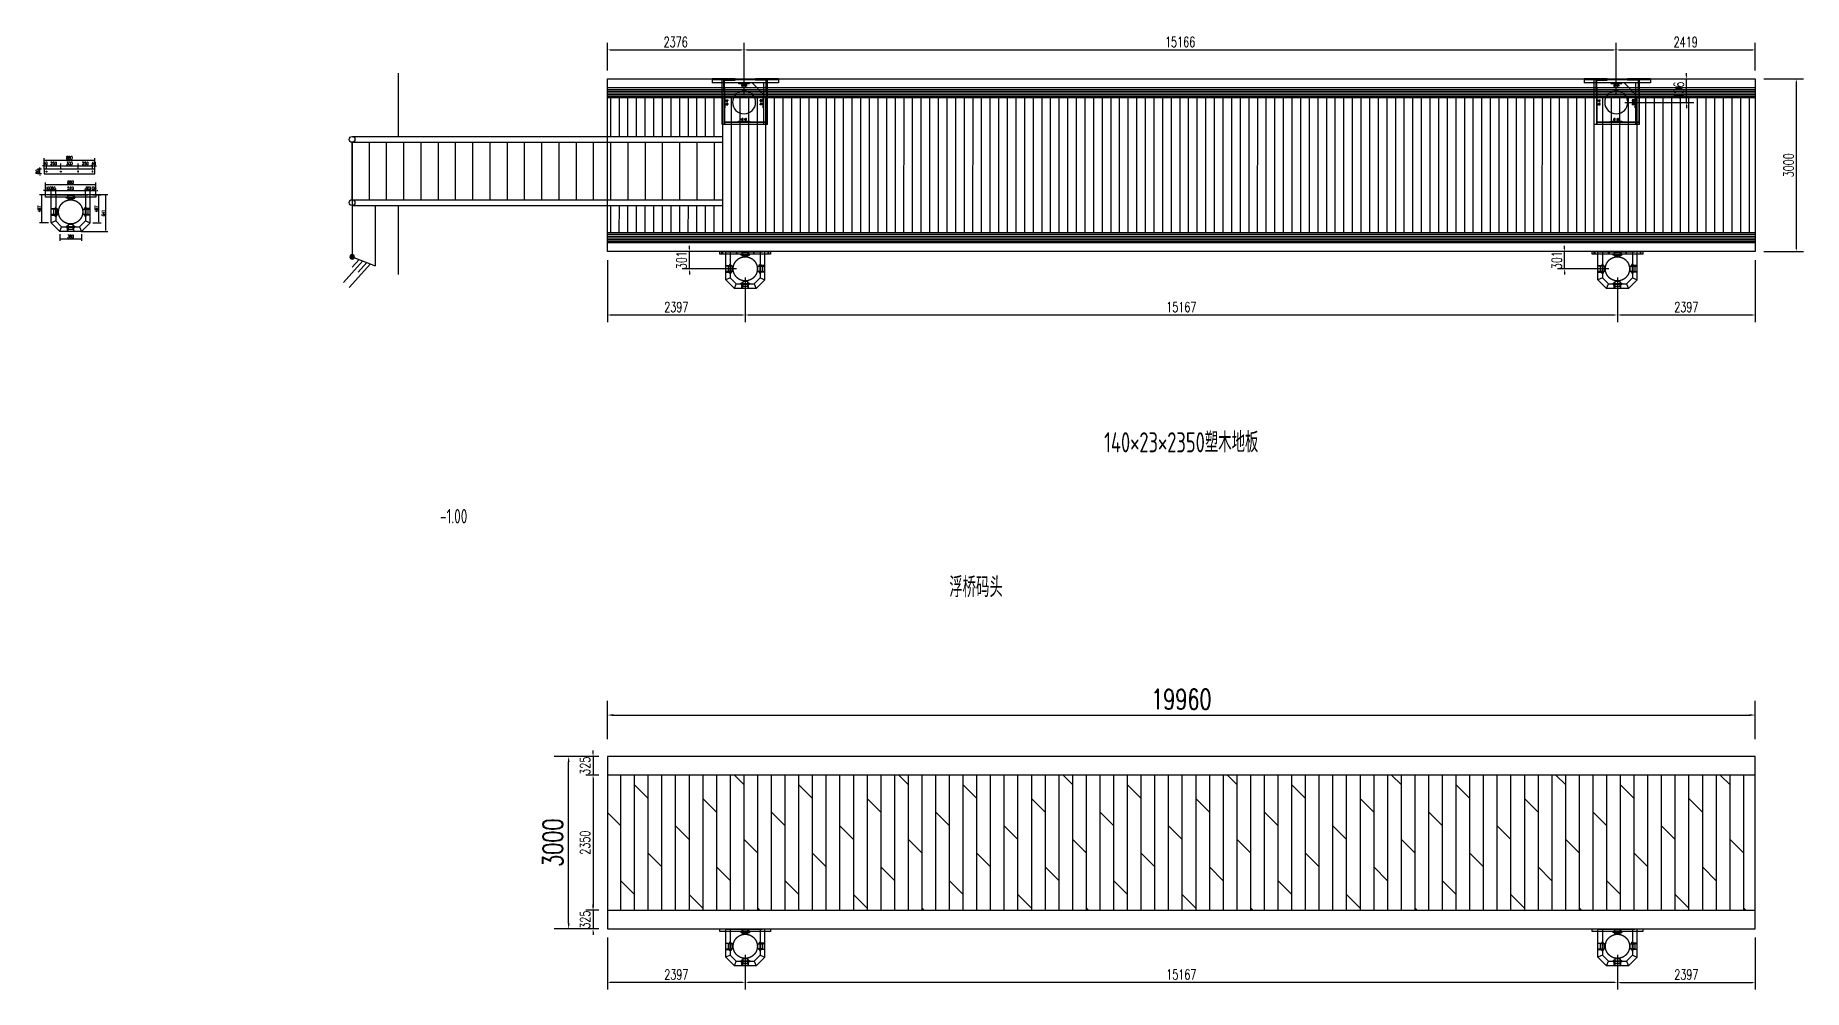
# Model space of a CAD drawing. Header units: millimetres. Extents: x 20612 to 158249, y -13511 to 156976.
# Drawn here: x 57748 to 88496, y 28485 to 45075 of the extents above; entities that cross this region are included whole.
import ezdxf
from ezdxf.enums import TextEntityAlignment as Align

# ---------------------------------------------------------------- set-up
doc = ezdxf.new("R2010")
doc.units = ezdxf.units.MM
doc.header["$LTSCALE"] = 10
doc.linetypes.add('ACAD_ISO03W100', pattern=[30, 12, -18])
doc.linetypes.add('HIDDEN', pattern=[9.525, 6.35, -3.175])
for name, color, linetype in [('DIM', 4, 'Continuous'), ('TR', 6, 'HIDDEN'), ('W-bridge approach引桥', 4, 'Continuous'), ('W-MOUNTING固定方式', 5, 'Continuous'), ('W-STEEL_FRAME钢架', 3, 'Continuous'), ('W-WOOD_FLOOR木地板', 30, 'Continuous'), ('yw-解释性文字', 3, 'Continuous'), ('水工-文字', 3, 'Continuous'), ('水工-结构轮廓线-实线', 2, 'Continuous')]:
    doc.layers.add(name, color=color, linetype=linetype)
doc.styles.add('STANDARD_T3', font='simplex.shx', dxfattribs={"width": 0.7, "bigfont": 'hztxt.shx'})
doc.styles.add('文字', font='tssdeng.shx', dxfattribs={"width": 0.7, "bigfont": 'hzdx.shx'})
doc.dimstyles.new('W&&100', dxfattribs={"dimtxt": 350, "dimasz": 100, "dimexe": 250, "dimexo": 300, "dimgap": 100, "dimtad": 1, "dimdec": 0, "dimzin": 0, "dimdsep": 46, "dimtxsty": 'STANDARD_T3', "dimcen": 0.09, "dimclrd": 1, "dimclre": 1, "dimclrt": 7, "dimazin": 2, "dimtfac": 1, "dimtdec": 0, "dimtix": 1, "dimtmove": 2, "dimatfit": 3, "dimfxl": 100, "dimtolj": 1, "dimtzin": 0, "dimarcsym": 0})
doc.dimstyles.new('W&&15', dxfattribs={"dimtxt": 52.5, "dimasz": 15, "dimexe": 37.5, "dimexo": 45, "dimgap": 15, "dimtad": 1, "dimdec": 0, "dimzin": 0, "dimdsep": 46, "dimtxsty": 'STANDARD_T3', "dimcen": 0.09, "dimclrd": 1, "dimclre": 1, "dimclrt": 7, "dimazin": 2, "dimtfac": 1, "dimtdec": 0, "dimtix": 1, "dimtmove": 2, "dimatfit": 3, "dimfxl": 100, "dimtolj": 1, "dimtzin": 0, "dimarcsym": 0})
doc.dimstyles.new('W&&50', dxfattribs={"dimtxt": 175, "dimasz": 50, "dimexe": 125, "dimexo": 150, "dimgap": 50, "dimtad": 1, "dimdec": 0, "dimzin": 0, "dimdsep": 46, "dimtxsty": 'STANDARD_T3', "dimcen": 0.09, "dimclrd": 1, "dimclre": 1, "dimclrt": 7, "dimazin": 2, "dimtfac": 1, "dimtdec": 0, "dimtix": 1, "dimtmove": 2, "dimatfit": 3, "dimfxl": 100, "dimtolj": 1, "dimtzin": 0, "dimarcsym": 0})

msp = doc.modelspace()

# ---------------------------------------------------------------- texts
at = {"layer": '水工-文字', "style": '文字', "width": 0.7}
msp.add_text('140×23×2350塑木地板', height=350, dxfattribs=at).set_placement((76332.6, 37825.6))
for s, height, p in [('-1.00', 250, (65021.5, 36715.9)), ('浮桥码头', 350, (74104.7, 35500.1))]:
    msp.add_text(s, height=height, dxfattribs=at).set_placement(p, align=Align.MIDDLE)

# ---------------------------------------------------------------- blocks, each defined once
blk = doc.blocks.new('*D75')
at = {"layer": 'Defpoints', "color": 0, "transparency": 16777216}
for p in [(87655, 33259), (67695, 32540), (87655, 32540)]:
    blk.add_point(p, dxfattribs=at)
at = {"layer": 'W-MOUNTING固定方式', "color": 1, "lineweight": -2, "transparency": 16777216}
for p, q in [((67695, 32840), (67695, 33509)), ((67795, 33259), (87555, 33259)), ((87655, 32840), (87655, 33509))]:
    blk.add_line(p, q, dxfattribs=at)
at = {"layer": 'W-MOUNTING固定方式', "color": 1, "transparency": 16777216}
for points in [[(67795, 33276), (67795, 33242), (67695, 33259)], [(87555, 33276), (87555, 33242), (87655, 33259)]]:
    blk.add_solid(points, dxfattribs=at)
at = {"layer": 'W-MOUNTING固定方式', "color": 7, "transparency": 16777216, "insert": (77675, 33534), "char_height": 350, "attachment_point": 5, "style": 'STANDARD_T3'}
blk.add_mtext('\\A1;19960', dxfattribs=at)
blk = doc.blocks.new('*D76')
at = {"layer": 'Defpoints', "color": 0, "transparency": 16777216}
for p in [(67695, 32540), (67445, 32215), (67695, 32215)]:
    blk.add_point(p, dxfattribs=at)
at = {"layer": 'W-MOUNTING固定方式', "color": 1, "lineweight": -2, "transparency": 16777216}
for p, q in [((67445, 32590), (67445, 32640)), ((67545, 32540), (67320, 32540)), ((67445, 32540), (67445, 32215)), ((67545, 32215), (67320, 32215)), ((67445, 32165), (67445, 32115))]:
    blk.add_line(p, q, dxfattribs=at)
at = {"layer": 'W-MOUNTING固定方式', "color": 1, "transparency": 16777216}
for points in [[(67436, 32590), (67453, 32590), (67445, 32540)], [(67436, 32165), (67453, 32165), (67445, 32215)]]:
    blk.add_solid(points, dxfattribs=at)
at = {"layer": 'W-MOUNTING固定方式', "color": 7, "transparency": 16777216, "insert": (67307, 32377), "char_height": 175, "attachment_point": 5, "rotation": 90, "style": 'STANDARD_T3'}
blk.add_mtext('\\A1;325', dxfattribs=at)
blk = doc.blocks.new('*D77')
at = {"layer": 'Defpoints', "color": 0, "transparency": 16777216}
for p in [(67695, 32215), (67445, 29865), (67695, 29865)]:
    blk.add_point(p, dxfattribs=at)
at = {"layer": 'W-MOUNTING固定方式', "color": 1, "lineweight": -2, "transparency": 16777216}
for p, q in [((67545, 32215), (67320, 32215)), ((67445, 32165), (67445, 29915)), ((67545, 29865), (67320, 29865))]:
    blk.add_line(p, q, dxfattribs=at)
at = {"layer": 'W-MOUNTING固定方式', "color": 1, "transparency": 16777216}
for points in [[(67436, 32165), (67453, 32165), (67445, 32215)], [(67436, 29915), (67453, 29915), (67445, 29865)]]:
    blk.add_solid(points, dxfattribs=at)
at = {"layer": 'W-MOUNTING固定方式', "color": 7, "transparency": 16777216, "insert": (67307, 31040), "char_height": 175, "attachment_point": 5, "rotation": 90, "style": 'STANDARD_T3'}
blk.add_mtext('\\A1;2350', dxfattribs=at)
blk = doc.blocks.new('*D78')
at = {"layer": 'Defpoints', "color": 0, "transparency": 16777216}
for p in [(67695, 29865), (67445, 29540), (67695, 29540)]:
    blk.add_point(p, dxfattribs=at)
at = {"layer": 'W-MOUNTING固定方式', "color": 1, "lineweight": -2, "transparency": 16777216}
for p, q in [((67545, 29865), (67320, 29865)), ((67445, 29915), (67445, 29965)), ((67445, 29865), (67445, 29540)), ((67545, 29540), (67320, 29540)), ((67445, 29490), (67445, 29440))]:
    blk.add_line(p, q, dxfattribs=at)
at = {"layer": 'W-MOUNTING固定方式', "color": 1, "transparency": 16777216}
for points in [[(67436, 29915), (67453, 29915), (67445, 29865)], [(67436, 29490), (67453, 29490), (67445, 29540)]]:
    blk.add_solid(points, dxfattribs=at)
at = {"layer": 'W-MOUNTING固定方式', "color": 7, "transparency": 16777216, "insert": (67307, 29702), "char_height": 175, "attachment_point": 5, "rotation": 90, "style": 'STANDARD_T3'}
blk.add_mtext('\\A1;325', dxfattribs=at)
blk = doc.blocks.new('*D53')
at = {"layer": 'Defpoints', "color": 0, "transparency": 16777216}
for p in [(67021, 32540), (67695, 32540), (67695, 29540)]:
    blk.add_point(p, dxfattribs=at)
at = {"layer": 'W-MOUNTING固定方式', "color": 1, "lineweight": -2, "transparency": 16777216}
for p, q in [((67395, 32540), (66771, 32540)), ((67021, 29640), (67021, 32440)), ((67395, 29540), (66771, 29540))]:
    blk.add_line(p, q, dxfattribs=at)
at = {"layer": 'W-MOUNTING固定方式', "color": 1, "transparency": 16777216}
for points in [[(67005, 32440), (67038, 32440), (67021, 32540)], [(67005, 29640), (67038, 29640), (67021, 29540)]]:
    blk.add_solid(points, dxfattribs=at)
at = {"layer": 'W-MOUNTING固定方式', "color": 7, "transparency": 16777216, "insert": (66746, 31040), "char_height": 350, "attachment_point": 5, "rotation": 90, "style": 'STANDARD_T3'}
blk.add_mtext('\\A1;3000', dxfattribs=at)
blk = doc.blocks.new('*D87')
at = {"color": 1, "lineweight": -2, "transparency": 16777216}
for p, q in [((87655, 29390), (87655, 28485)), ((85259, 29089), (85259, 28485)), ((85309, 28610), (87605, 28610))]:
    blk.add_line(p, q, dxfattribs=at)
at = {"color": 1, "transparency": 16777216}
for points in [[(85309, 28619), (85309, 28602), (85259, 28610)], [(87605, 28619), (87605, 28602), (87655, 28610)]]:
    blk.add_solid(points, dxfattribs=at)
at = {"layer": 'Defpoints', "color": 0, "transparency": 16777216}
for p in [(87655, 29540), (85259, 29239), (87655, 28610)]:
    blk.add_point(p, dxfattribs=at)
at = {"color": 7, "transparency": 16777216, "insert": (86457, 28748), "char_height": 175, "attachment_point": 5, "style": 'STANDARD_T3'}
blk.add_mtext('\\A1;2397', dxfattribs=at)
blk = doc.blocks.new('*D63')
at = {"color": 1, "lineweight": -2, "transparency": 16777216}
for p, q in [((70092, 29089), (70092, 28485)), ((85209, 28610), (70142, 28610)), ((85259, 28760), (85259, 28735))]:
    blk.add_line(p, q, dxfattribs=at)
at = {"color": 1, "transparency": 16777216}
for points in [[(70142, 28619), (70142, 28602), (70092, 28610)], [(85209, 28619), (85209, 28602), (85259, 28610)]]:
    blk.add_solid(points, dxfattribs=at)
at = {"layer": 'Defpoints', "color": 0, "transparency": 16777216}
for p in [(70092, 29239), (70092, 28610), (85259, 28610)]:
    blk.add_point(p, dxfattribs=at)
at = {"color": 7, "transparency": 16777216, "insert": (77675, 28748), "char_height": 175, "attachment_point": 5, "style": 'STANDARD_T3'}
blk.add_mtext('\\A1;15167', dxfattribs=at)
blk = doc.blocks.new('BZQ2')
at = {"color": 8}
for p, q in [((981782, -403741), (981782, -402960)), ((981789, -402998), (982524, -402998)), ((982110, -403038), (982083, -403038)), ((982083, -403038), (982083, -403063)), ((982091, -403013), (982091, -403010)), ((982091, -403013), (982091, -403038)), ((982097, -403072), (982097, -403003)), ((982103, -403013), (982103, -403010)), ((982103, -403013), (982103, -403038)), ((982110, -403038), (982110, -403063)), ((982170, -403038), (982143, -403038)), ((982143, -403038), (982143, -403063)), ((982151, -403013), (982151, -403010)), ((982151, -403013), (982151, -403038)), ((982157, -403072), (982157, -402999)), ((982163, -403013), (982163, -403010)), ((982163, -403013), (982163, -403038)), ((982170, -403038), (982170, -403063)), ((982465, -403681), (982465, -402960)), ((982524, -402960), (982524, -403741)), ((982533, -402960), (982533, -403681)), ((982533, -402960), (982533, -403681)), ((981855, -403373), (981782, -403373)), ((981855, -403313), (981787, -403313)), ((981797, -403307), (981794, -403307)), ((981797, -403319), (981794, -403319)), ((981797, -403367), (981794, -403367)), ((981797, -403379), (981794, -403379)), ((981797, -403307), (981822, -403307)), ((981797, -403319), (981822, -403319)), ((981797, -403367), (981822, -403367)), ((981797, -403379), (981822, -403379)), ((981822, -403327), (981822, -403300)), ((981822, -403300), (981847, -403300)), ((981822, -403327), (981847, -403327)), ((981822, -403387), (981822, -403360)), ((981822, -403360), (981847, -403360)), ((981822, -403387), (981847, -403387)), ((982398, -403313), (982466, -403313)), ((982398, -403373), (982471, -403373)), ((982432, -403300), (982407, -403300)), ((982432, -403327), (982407, -403327)), ((982432, -403360), (982407, -403360)), ((982432, -403387), (982407, -403387)), ((982432, -403327), (982432, -403300)), ((982457, -403307), (982432, -403307)), ((982457, -403319), (982432, -403319)), ((982432, -403387), (982432, -403360)), ((982457, -403367), (982432, -403367)), ((982457, -403379), (982432, -403379)), ((982457, -403307), (982460, -403307)), ((982457, -403319), (982460, -403319)), ((982457, -403367), (982460, -403367)), ((982457, -403379), (982460, -403379)), ((981572, -403759), (981572, -403681)), ((982533, -403681), (981572, -403681)), ((981744, -403592), (981744, -403741)), ((981789, -403592), (981789, -403741)), ((982083, -403648), (982083, -403623)), ((982110, -403648), (982083, -403648)), ((982091, -403673), (982091, -403648)), ((982091, -403673), (982091, -403676)), ((982097, -403614), (982097, -403683)), ((982103, -403673), (982103, -403648)), ((982103, -403673), (982103, -403676)), ((982110, -403648), (982110, -403623)), ((982143, -403648), (982143, -403623)), ((982170, -403648), (982143, -403648)), ((982151, -403673), (982151, -403648)), ((982151, -403673), (982151, -403676)), ((982157, -403614), (982157, -403687)), ((982163, -403673), (982163, -403648)), ((982163, -403673), (982163, -403676)), ((982170, -403648), (982170, -403623)), ((982465, -403481), (982265, -403681)), ((982533, -403681), (982533, -403749)), ((982724, -403681), (982533, -403681)), ((982533, -403681), (982533, -403749)), ((982724, -403759), (982724, -403681)), ((981572, -403741), (982533, -403741)), ((981572, -403749), (982724, -403749)), ((981744, -403741), (981789, -403741)), ((982313, -403749), (982685, -403749)), ((982533, -403741), (982724, -403741))]:
    blk.add_line(p, q, dxfattribs=at)
for points in [[(981744, -402960), (981744, -403592)], [(982533, -402960), (981744, -402960)], [(981789, -403592), (981789, -402960)], [(981789, -403005), (982113, -403005)], [(982153, -403005), (982524, -403005)], [(981772, -403541), (981782, -403541), (981782, -403731), (981972, -403731), (981972, -403741), (981772, -403741), (981772, -403541)], [(982524, -403541), (982514, -403541), (982514, -403731), (982324, -403731), (982324, -403741), (982524, -403741), (982524, -403541)]]:
    blk.add_lwpolyline(points, dxfattribs=at)
for points in [[(982032, -403013), (982222, -403013), (982222, -403005), (982032, -403005)], [(981797, -403248), (981797, -403438), (981789, -403438), (981789, -403248)], [(982457, -403248), (982457, -403438), (982465, -403438), (982465, -403248)], [(982032, -403673), (982222, -403673), (982222, -403681), (982032, -403681)], [(981572, -403759), (981972, -403759), (981972, -403749), (981572, -403749)], [(982324, -403759), (982724, -403759), (982724, -403749), (982324, -403749)]]:
    blk.add_lwpolyline(points, close=True, dxfattribs=at)
at = {"color": 0}
blk.add_circle((982127, -403343), 200, dxfattribs=at)
at = {"color": 6}
blk.add_circle((982127, -403343), 200, dxfattribs=at)
blk = doc.blocks.new('2015022702')
at = {"layer": 'yw-解释性文字'}
h = blk.add_hatch(color=0, dxfattribs=at)
h.dxf.hatch_style = 1
edge = h.paths.add_edge_path()
edge.add_arc((42159.02, 36682.13), 0.799, 0, 360)
at = {"layer": 'yw-解释性文字', "color": 0}
blk.add_circle((42159.02, 36682.13), 0.799, dxfattribs=at)
blk = doc.blocks.new('*D65')
at = {"layer": 'Defpoints', "color": 0, "transparency": 16777216}
for p in [(87655, 44317), (88371, 44317), (87655, 41317)]:
    blk.add_point(p, dxfattribs=at)
at = {"layer": 'W-bridge approach引桥', "color": 1, "lineweight": -2, "transparency": 16777216}
for p, q in [((87805, 44317), (88496, 44317)), ((88371, 41367), (88371, 44267)), ((87805, 41317), (88496, 41317))]:
    blk.add_line(p, q, dxfattribs=at)
at = {"layer": 'W-bridge approach引桥', "color": 1, "transparency": 16777216}
for points in [[(88363, 44267), (88379, 44267), (88371, 44317)], [(88363, 41367), (88379, 41367), (88371, 41317)]]:
    blk.add_solid(points, dxfattribs=at)
at = {"layer": 'W-bridge approach引桥', "color": 7, "transparency": 16777216, "insert": (88234, 42817), "char_height": 175, "attachment_point": 5, "rotation": 90, "style": 'STANDARD_T3'}
blk.add_mtext('\\A1;3000', dxfattribs=at)
blk = doc.blocks.new('*D66')
at = {"layer": 'Defpoints', "color": 0, "transparency": 16777216}
for p in [(85237, 44317), (86462, 44317), (85237, 43911)]:
    blk.add_point(p, dxfattribs=at)
at = {"layer": 'W-bridge approach引桥', "color": 1, "lineweight": -2, "transparency": 16777216}
for p, q in [((85387, 44317), (86587, 44317)), ((86462, 44367), (86462, 44417)), ((86462, 43911), (86462, 44317)), ((85387, 43911), (86587, 43911)), ((86462, 43861), (86462, 43811))]:
    blk.add_line(p, q, dxfattribs=at)
at = {"layer": 'W-bridge approach引桥', "color": 1, "transparency": 16777216}
for points in [[(86454, 44367), (86471, 44367), (86462, 44317)], [(86454, 43861), (86471, 43861), (86462, 43911)]]:
    blk.add_solid(points, dxfattribs=at)
at = {"layer": 'W-bridge approach引桥', "color": 7, "transparency": 16777216, "insert": (86325, 44114), "char_height": 175, "attachment_point": 5, "rotation": 90, "style": 'STANDARD_T3'}
blk.add_mtext('\\A1;406', dxfattribs=at)
blk = doc.blocks.new('*D67')
at = {"layer": 'Defpoints', "color": 0, "transparency": 16777216}
for p in [(70071, 44823), (67695, 44317), (70071, 43911)]:
    blk.add_point(p, dxfattribs=at)
at = {"layer": 'W-bridge approach引桥', "color": 1, "lineweight": -2, "transparency": 16777216}
for p, q in [((67695, 44467), (67695, 44948)), ((70071, 44061), (70071, 44948)), ((67745, 44823), (70021, 44823))]:
    blk.add_line(p, q, dxfattribs=at)
at = {"layer": 'W-bridge approach引桥', "color": 1, "transparency": 16777216}
for points in [[(67745, 44831), (67745, 44815), (67695, 44823)], [(70021, 44831), (70021, 44815), (70071, 44823)]]:
    blk.add_solid(points, dxfattribs=at)
at = {"layer": 'W-bridge approach引桥', "color": 7, "transparency": 16777216, "insert": (68883, 44960), "char_height": 175, "attachment_point": 5, "style": 'STANDARD_T3'}
blk.add_mtext('\\A1;2376', dxfattribs=at)
blk = doc.blocks.new('*D68')
at = {"layer": 'Defpoints', "color": 0, "transparency": 16777216}
for p in [(85237, 44823), (70071, 43911), (85237, 43911)]:
    blk.add_point(p, dxfattribs=at)
at = {"layer": 'W-bridge approach引桥', "color": 1, "lineweight": -2, "transparency": 16777216}
for p, q in [((70071, 44061), (70071, 44948)), ((85237, 44061), (85237, 44948)), ((70121, 44823), (85187, 44823))]:
    blk.add_line(p, q, dxfattribs=at)
at = {"layer": 'W-bridge approach引桥', "color": 1, "transparency": 16777216}
for points in [[(70121, 44831), (70121, 44815), (70071, 44823)], [(85187, 44831), (85187, 44815), (85237, 44823)]]:
    blk.add_solid(points, dxfattribs=at)
at = {"layer": 'W-bridge approach引桥', "color": 7, "transparency": 16777216, "insert": (77654, 44960), "char_height": 175, "attachment_point": 5, "style": 'STANDARD_T3'}
blk.add_mtext('\\A1;15166', dxfattribs=at)
blk = doc.blocks.new('*D69')
at = {"layer": 'Defpoints', "color": 0, "transparency": 16777216}
for p in [(87655, 44823), (87655, 44317), (85237, 43911)]:
    blk.add_point(p, dxfattribs=at)
at = {"layer": 'W-bridge approach引桥', "color": 1, "lineweight": -2, "transparency": 16777216}
for p, q in [((85237, 44061), (85237, 44948)), ((87655, 44467), (87655, 44948)), ((85287, 44823), (87605, 44823))]:
    blk.add_line(p, q, dxfattribs=at)
at = {"layer": 'W-bridge approach引桥', "color": 1, "transparency": 16777216}
for points in [[(85287, 44831), (85287, 44815), (85237, 44823)], [(87605, 44831), (87605, 44815), (87655, 44823)]]:
    blk.add_solid(points, dxfattribs=at)
at = {"layer": 'W-bridge approach引桥', "color": 7, "transparency": 16777216, "insert": (86446, 44960), "char_height": 175, "attachment_point": 5, "style": 'STANDARD_T3'}
blk.add_mtext('\\A1;2419', dxfattribs=at)
blk = doc.blocks.new('*D70')
at = {"layer": 'Defpoints', "color": 0, "transparency": 16777216}
for p in [(67695, 41317), (70092, 41016), (70092, 40214)]:
    blk.add_point(p, dxfattribs=at)
at = {"layer": 'W-bridge approach引桥', "color": 1, "lineweight": -2, "transparency": 16777216}
for p, q in [((67695, 41167), (67695, 40089)), ((70092, 40866), (70092, 40089)), ((67745, 40214), (70042, 40214))]:
    blk.add_line(p, q, dxfattribs=at)
at = {"layer": 'W-bridge approach引桥', "color": 1, "transparency": 16777216}
for points in [[(67745, 40223), (67745, 40206), (67695, 40214)], [(70042, 40223), (70042, 40206), (70092, 40214)]]:
    blk.add_solid(points, dxfattribs=at)
at = {"layer": 'W-bridge approach引桥', "color": 7, "transparency": 16777216, "insert": (68894, 40352), "char_height": 175, "attachment_point": 5, "style": 'STANDARD_T3'}
blk.add_mtext('\\A1;2397', dxfattribs=at)
blk = doc.blocks.new('*D71')
at = {"layer": 'Defpoints', "color": 0, "transparency": 16777216}
for p in [(70092, 41016), (85259, 41016), (85259, 40214)]:
    blk.add_point(p, dxfattribs=at)
at = {"layer": 'W-bridge approach引桥', "color": 1, "lineweight": -2, "transparency": 16777216}
for p, q in [((70092, 40866), (70092, 40089)), ((85259, 40866), (85259, 40089)), ((70142, 40214), (85209, 40214))]:
    blk.add_line(p, q, dxfattribs=at)
at = {"layer": 'W-bridge approach引桥', "color": 1, "transparency": 16777216}
for points in [[(70142, 40223), (70142, 40206), (70092, 40214)], [(85209, 40223), (85209, 40206), (85259, 40214)]]:
    blk.add_solid(points, dxfattribs=at)
at = {"layer": 'W-bridge approach引桥', "color": 7, "transparency": 16777216, "insert": (77675, 40352), "char_height": 175, "attachment_point": 5, "style": 'STANDARD_T3'}
blk.add_mtext('\\A1;15167', dxfattribs=at)
blk = doc.blocks.new('*D72')
at = {"layer": 'Defpoints', "color": 0, "transparency": 16777216}
for p in [(87655, 41317), (85259, 41016), (87655, 40214)]:
    blk.add_point(p, dxfattribs=at)
at = {"layer": 'W-bridge approach引桥', "color": 1, "lineweight": -2, "transparency": 16777216}
for p, q in [((87655, 41167), (87655, 40089)), ((85259, 40866), (85259, 40089)), ((85309, 40214), (87605, 40214))]:
    blk.add_line(p, q, dxfattribs=at)
at = {"layer": 'W-bridge approach引桥', "color": 1, "transparency": 16777216}
for points in [[(85309, 40223), (85309, 40206), (85259, 40214)], [(87605, 40223), (87605, 40206), (87655, 40214)]]:
    blk.add_solid(points, dxfattribs=at)
at = {"layer": 'W-bridge approach引桥', "color": 7, "transparency": 16777216, "insert": (86457, 40352), "char_height": 175, "attachment_point": 5, "style": 'STANDARD_T3'}
blk.add_mtext('\\A1;2397', dxfattribs=at)
blk = doc.blocks.new('*D73')
at = {"layer": 'Defpoints', "color": 0, "transparency": 16777216}
for p in [(69122, 41317), (70092, 41317), (70092, 41016)]:
    blk.add_point(p, dxfattribs=at)
at = {"layer": 'W-bridge approach引桥', "color": 1, "lineweight": -2, "transparency": 16777216}
for p, q in [((69942, 41317), (68997, 41317)), ((69122, 41367), (69122, 41417)), ((69122, 41016), (69122, 41317)), ((69942, 41016), (68997, 41016)), ((69122, 40966), (69122, 40916))]:
    blk.add_line(p, q, dxfattribs=at)
at = {"layer": 'W-bridge approach引桥', "color": 1, "transparency": 16777216}
for points in [[(69113, 41367), (69130, 41367), (69122, 41317)], [(69113, 40966), (69130, 40966), (69122, 41016)]]:
    blk.add_solid(points, dxfattribs=at)
at = {"layer": 'W-bridge approach引桥', "color": 7, "transparency": 16777216, "insert": (68984, 41167), "char_height": 175, "attachment_point": 5, "rotation": 90, "style": 'STANDARD_T3'}
blk.add_mtext('\\A1;301', dxfattribs=at)
blk = doc.blocks.new('*D74')
at = {"layer": 'Defpoints', "color": 0, "transparency": 16777216}
for p in [(84340, 41317), (85259, 41317), (85259, 41016)]:
    blk.add_point(p, dxfattribs=at)
at = {"layer": 'W-bridge approach引桥', "color": 1, "lineweight": -2, "transparency": 16777216}
for p, q in [((85109, 41317), (84215, 41317)), ((84340, 41367), (84340, 41417)), ((84340, 41016), (84340, 41317)), ((85109, 41016), (84215, 41016)), ((84340, 40966), (84340, 40916))]:
    blk.add_line(p, q, dxfattribs=at)
at = {"layer": 'W-bridge approach引桥', "color": 1, "transparency": 16777216}
for points in [[(84332, 41367), (84349, 41367), (84340, 41317)], [(84332, 40966), (84349, 40966), (84340, 41016)]]:
    blk.add_solid(points, dxfattribs=at)
at = {"layer": 'W-bridge approach引桥', "color": 7, "transparency": 16777216, "insert": (84203, 41167), "char_height": 175, "attachment_point": 5, "rotation": 90, "style": 'STANDARD_T3'}
blk.add_mtext('\\A1;301', dxfattribs=at)
blk = doc.blocks.new('*D175')
at = {"color": 1, "lineweight": -2, "transparency": 16777216}
for p, q in [((67695, 29390), (67695, 28485)), ((70092, 29089), (70092, 28485)), ((70042, 28610), (67745, 28610))]:
    blk.add_line(p, q, dxfattribs=at)
at = {"color": 1, "transparency": 16777216}
for points in [[(67745, 28619), (67745, 28602), (67695, 28610)], [(70042, 28619), (70042, 28602), (70092, 28610)]]:
    blk.add_solid(points, dxfattribs=at)
at = {"layer": 'Defpoints', "color": 0, "transparency": 16777216}
for p in [(67695, 29540), (70092, 29239), (67695, 28610)]:
    blk.add_point(p, dxfattribs=at)
at = {"color": 7, "transparency": 16777216, "insert": (68894, 28748), "char_height": 175, "attachment_point": 5, "style": 'STANDARD_T3'}
blk.add_mtext('\\A1;2397', dxfattribs=at)
blk = doc.blocks.new('*U355')
blk.add_circle((0, 0), 7)
blk = doc.blocks.new('*U356')
at = {"color": 0, "linetype": 'ByBlock', "lineweight": -2, "transparency": 16777216}
for p in [(0, 0), (250, 0)]:
    blk.add_blockref('*U355', p, dxfattribs=at)
blk = doc.blocks.new('*U357')
blk.add_circle((0, 0), 7)
blk = doc.blocks.new('*U358')
at = {"color": 0, "linetype": 'ByBlock', "lineweight": -2, "transparency": 16777216}
for p in [(0, 0), (250, 0)]:
    blk.add_blockref('*U357', p, dxfattribs=at)
blk = doc.blocks.new('*U359')
blk.add_circle((0, 0), 7)
blk = doc.blocks.new('*U360')
at = {"color": 0, "linetype": 'ByBlock', "lineweight": -2, "transparency": 16777216}
for p in [(0, 0), (250, 0)]:
    blk.add_blockref('*U359', p, dxfattribs=at)
blk = doc.blocks.new('*U361')
blk.add_circle((0, 0), 7)
blk = doc.blocks.new('*U362')
at = {"color": 0, "linetype": 'ByBlock', "lineweight": -2, "transparency": 16777216}
for p in [(0, 0), (250, 0)]:
    blk.add_blockref('*U361', p, dxfattribs=at)
blk = doc.blocks.new('*D761')
at = {"color": 1, "lineweight": -2, "transparency": 16777216}
for p, q in [((57921, 42353), (57921, 42519)), ((57936, 42482), (58786, 42482)), ((58801, 42353), (58801, 42519))]:
    blk.add_line(p, q, dxfattribs=at)
at = {"color": 1, "transparency": 16777216}
for points in [[(57936, 42484), (57936, 42479), (57921, 42482)], [(58786, 42484), (58786, 42479), (58801, 42482)]]:
    blk.add_solid(points, dxfattribs=at)
at = {"layer": 'Defpoints', "color": 0, "transparency": 16777216}
for p in [(58801, 42482), (57921, 42308), (58801, 42308)]:
    blk.add_point(p, dxfattribs=at)
at = {"color": 7, "transparency": 16777216, "insert": (58361, 42523), "char_height": 52.5, "attachment_point": 5, "style": 'STANDARD_T3'}
blk.add_mtext('\\A1;880', dxfattribs=at)
blk = doc.blocks.new('*D762')
at = {"color": 1, "lineweight": -2, "transparency": 16777216}
for p, q in [((57976, 42304), (57822, 42304)), ((57859, 41832), (57859, 42289)), ((57976, 41817), (57822, 41817))]:
    blk.add_line(p, q, dxfattribs=at)
at = {"color": 1, "transparency": 16777216}
for points in [[(57857, 42289), (57862, 42289), (57859, 42304)], [(57857, 41832), (57862, 41832), (57859, 41817)]]:
    blk.add_solid(points, dxfattribs=at)
at = {"layer": 'Defpoints', "color": 0, "transparency": 16777216}
for p in [(57859, 42304), (58021, 42304), (58021, 41817)]:
    blk.add_point(p, dxfattribs=at)
at = {"color": 7, "transparency": 16777216, "insert": (57818, 42060), "char_height": 52.5, "attachment_point": 5, "rotation": 90, "style": 'STANDARD_T3'}
blk.add_mtext('\\A1;487', dxfattribs=at)
blk = doc.blocks.new('*D763')
at = {"color": 1, "lineweight": -2, "transparency": 16777216}
for p, q in [((58171, 41622), (58171, 41501)), ((58186, 41538), (58536, 41538)), ((58551, 41622), (58551, 41501))]:
    blk.add_line(p, q, dxfattribs=at)
at = {"color": 1, "transparency": 16777216}
for points in [[(58186, 41541), (58186, 41536), (58171, 41538)], [(58536, 41541), (58536, 41536), (58551, 41538)]]:
    blk.add_solid(points, dxfattribs=at)
at = {"layer": 'Defpoints', "color": 0, "transparency": 16777216}
for p in [(58171, 41667), (58551, 41667), (58551, 41538)]:
    blk.add_point(p, dxfattribs=at)
at = {"color": 7, "transparency": 16777216, "insert": (58361, 41579), "char_height": 52.5, "attachment_point": 5, "style": 'STANDARD_T3'}
blk.add_mtext('\\A1;380', dxfattribs=at)
blk = doc.blocks.new('*D764')
at = {"color": 1, "lineweight": -2, "transparency": 16777216}
for p, q in [((58746, 42304), (58889, 42304)), ((58851, 41832), (58851, 42289)), ((58746, 41817), (58889, 41817))]:
    blk.add_line(p, q, dxfattribs=at)
at = {"color": 1, "transparency": 16777216}
for points in [[(58849, 42289), (58854, 42289), (58851, 42304)], [(58849, 41832), (58854, 41832), (58851, 41817)]]:
    blk.add_solid(points, dxfattribs=at)
at = {"layer": 'Defpoints', "color": 0, "transparency": 16777216}
for p in [(58701, 42304), (58851, 42304), (58701, 41817)]:
    blk.add_point(p, dxfattribs=at)
at = {"color": 7, "transparency": 16777216, "insert": (58810, 42060), "char_height": 52.5, "attachment_point": 5, "rotation": 90, "style": 'STANDARD_T3'}
blk.add_mtext('\\A1;487', dxfattribs=at)
blk = doc.blocks.new('*D765')
at = {"color": 1, "lineweight": -2, "transparency": 16777216}
for p, q in [((57906, 42376), (57891, 42376)), ((57921, 42310), (57921, 42414)), ((57921, 42376), (58021, 42376)), ((58021, 42310), (58021, 42414)), ((58036, 42376), (58051, 42376))]:
    blk.add_line(p, q, dxfattribs=at)
at = {"color": 1, "transparency": 16777216}
for points in [[(57906, 42379), (57906, 42374), (57921, 42376)], [(58036, 42379), (58036, 42374), (58021, 42376)]]:
    blk.add_solid(points, dxfattribs=at)
at = {"layer": 'Defpoints', "color": 0, "transparency": 16777216}
for p in [(57921, 42265), (58021, 42376), (58021, 42265)]:
    blk.add_point(p, dxfattribs=at)
at = {"color": 7, "transparency": 16777216, "insert": (57971, 42417), "char_height": 52.5, "attachment_point": 5, "style": 'STANDARD_T3'}
blk.add_mtext('\\A1;100', dxfattribs=at)
blk = doc.blocks.new('*D766')
at = {"color": 1, "lineweight": -2, "transparency": 16777216}
for p, q in [((58006, 42376), (57991, 42376)), ((58021, 42310), (58021, 42414)), ((58021, 42376), (58101, 42376)), ((58101, 42310), (58101, 42414)), ((58116, 42376), (58131, 42376))]:
    blk.add_line(p, q, dxfattribs=at)
at = {"color": 1, "transparency": 16777216}
for points in [[(58006, 42379), (58006, 42374), (58021, 42376)], [(58116, 42379), (58116, 42374), (58101, 42376)]]:
    blk.add_solid(points, dxfattribs=at)
at = {"layer": 'Defpoints', "color": 0, "transparency": 16777216}
for p in [(58021, 42265), (58101, 42376), (58101, 42265)]:
    blk.add_point(p, dxfattribs=at)
at = {"color": 7, "transparency": 16777216, "insert": (58061, 42417), "char_height": 52.5, "attachment_point": 5, "style": 'STANDARD_T3'}
blk.add_mtext('\\A1;80', dxfattribs=at)
blk = doc.blocks.new('*D767')
at = {"color": 1, "lineweight": -2, "transparency": 16777216}
for p, q in [((58101, 42310), (58101, 42414)), ((58116, 42376), (58606, 42376)), ((58621, 42310), (58621, 42414))]:
    blk.add_line(p, q, dxfattribs=at)
at = {"color": 1, "transparency": 16777216}
for points in [[(58116, 42379), (58116, 42374), (58101, 42376)], [(58606, 42379), (58606, 42374), (58621, 42376)]]:
    blk.add_solid(points, dxfattribs=at)
at = {"layer": 'Defpoints', "color": 0, "transparency": 16777216}
for p in [(58101, 42265), (58621, 42376), (58621, 42265)]:
    blk.add_point(p, dxfattribs=at)
at = {"color": 7, "transparency": 16777216, "insert": (58361, 42417), "char_height": 52.5, "attachment_point": 5, "style": 'STANDARD_T3'}
blk.add_mtext('\\A1;520', dxfattribs=at)
blk = doc.blocks.new('*D768')
at = {"color": 1, "lineweight": -2, "transparency": 16777216}
for p, q in [((58606, 42376), (58591, 42376)), ((58621, 42310), (58621, 42414)), ((58621, 42376), (58701, 42376)), ((58701, 42310), (58701, 42414)), ((58716, 42376), (58731, 42376))]:
    blk.add_line(p, q, dxfattribs=at)
at = {"color": 1, "transparency": 16777216}
for points in [[(58606, 42379), (58606, 42374), (58621, 42376)], [(58716, 42379), (58716, 42374), (58701, 42376)]]:
    blk.add_solid(points, dxfattribs=at)
at = {"layer": 'Defpoints', "color": 0, "transparency": 16777216}
for p in [(58621, 42265), (58701, 42376), (58701, 42265)]:
    blk.add_point(p, dxfattribs=at)
at = {"color": 7, "transparency": 16777216, "insert": (58661, 42417), "char_height": 52.5, "attachment_point": 5, "style": 'STANDARD_T3'}
blk.add_mtext('\\A1;80', dxfattribs=at)
blk = doc.blocks.new('*D769')
at = {"color": 1, "lineweight": -2, "transparency": 16777216}
for p, q in [((58686, 42376), (58671, 42376)), ((58701, 42310), (58701, 42414)), ((58701, 42376), (58801, 42376)), ((58801, 42310), (58801, 42414)), ((58816, 42376), (58831, 42376))]:
    blk.add_line(p, q, dxfattribs=at)
at = {"color": 1, "transparency": 16777216}
for points in [[(58686, 42379), (58686, 42374), (58701, 42376)], [(58816, 42379), (58816, 42374), (58801, 42376)]]:
    blk.add_solid(points, dxfattribs=at)
at = {"layer": 'Defpoints', "color": 0, "transparency": 16777216}
for p in [(58701, 42265), (58801, 42376), (58801, 42265)]:
    blk.add_point(p, dxfattribs=at)
at = {"color": 7, "transparency": 16777216, "insert": (58751, 42417), "char_height": 52.5, "attachment_point": 5, "style": 'STANDARD_T3'}
blk.add_mtext('\\A1;100', dxfattribs=at)
blk = doc.blocks.new('*U770')
blk.add_circle((0, 0), 7)
blk = doc.blocks.new('*U771')
at = {"color": 0, "linetype": 'ByBlock', "lineweight": -2, "transparency": 16777216}
for p in [(0, 0), (250, 0)]:
    blk.add_blockref('*U770', p, dxfattribs=at)
blk = doc.blocks.new('*U772')
blk.add_circle((0, 0), 7)
blk = doc.blocks.new('*U773')
at = {"color": 0, "linetype": 'ByBlock', "lineweight": -2, "transparency": 16777216}
for p in [(0, 0), (250, 0)]:
    blk.add_blockref('*U772', p, dxfattribs=at)
blk = doc.blocks.new('*D774')
at = {"color": 1, "lineweight": -2, "transparency": 16777216}
for p, q in [((57885, 42808), (57870, 42808)), ((57900, 42752), (57900, 42846)), ((57900, 42808), (57940, 42808)), ((57940, 42752), (57940, 42846)), ((57955, 42808), (57970, 42808))]:
    blk.add_line(p, q, dxfattribs=at)
at = {"color": 1, "transparency": 16777216}
for points in [[(57885, 42811), (57885, 42806), (57900, 42808)], [(57955, 42811), (57955, 42806), (57940, 42808)]]:
    blk.add_solid(points, dxfattribs=at)
at = {"layer": 'Defpoints', "color": 0, "transparency": 16777216}
for p in [(57940, 42808), (57900, 42707), (57940, 42707)]:
    blk.add_point(p, dxfattribs=at)
at = {"color": 7, "transparency": 16777216, "insert": (57920, 42849), "char_height": 52.5, "attachment_point": 5, "style": 'STANDARD_T3'}
blk.add_mtext('\\A1;40', dxfattribs=at)
blk = doc.blocks.new('*D775')
at = {"color": 1, "lineweight": -2, "transparency": 16777216}
for p, q in [((57940, 42752), (57940, 42846)), ((57955, 42808), (58175, 42808)), ((58190, 42752), (58190, 42846))]:
    blk.add_line(p, q, dxfattribs=at)
at = {"color": 1, "transparency": 16777216}
for points in [[(57955, 42811), (57955, 42806), (57940, 42808)], [(58175, 42811), (58175, 42806), (58190, 42808)]]:
    blk.add_solid(points, dxfattribs=at)
at = {"layer": 'Defpoints', "color": 0, "transparency": 16777216}
for p in [(58190, 42808), (57940, 42707), (58190, 42707)]:
    blk.add_point(p, dxfattribs=at)
at = {"color": 7, "transparency": 16777216, "insert": (58065, 42849), "char_height": 52.5, "attachment_point": 5, "style": 'STANDARD_T3'}
blk.add_mtext('\\A1;250', dxfattribs=at)
blk = doc.blocks.new('*D776')
at = {"color": 1, "lineweight": -2, "transparency": 16777216}
for p, q in [((58190, 42752), (58190, 42846)), ((58205, 42808), (58475, 42808)), ((58490, 42752), (58490, 42846))]:
    blk.add_line(p, q, dxfattribs=at)
at = {"color": 1, "transparency": 16777216}
for points in [[(58205, 42811), (58205, 42806), (58190, 42808)], [(58475, 42811), (58475, 42806), (58490, 42808)]]:
    blk.add_solid(points, dxfattribs=at)
at = {"layer": 'Defpoints', "color": 0, "transparency": 16777216}
for p in [(58490, 42808), (58190, 42707), (58490, 42707)]:
    blk.add_point(p, dxfattribs=at)
at = {"color": 7, "transparency": 16777216, "insert": (58340, 42849), "char_height": 52.5, "attachment_point": 5, "style": 'STANDARD_T3'}
blk.add_mtext('\\A1;300', dxfattribs=at)
blk = doc.blocks.new('*D777')
at = {"color": 1, "lineweight": -2, "transparency": 16777216}
for p, q in [((58490, 42752), (58490, 42846)), ((58505, 42808), (58725, 42808)), ((58740, 42752), (58740, 42846))]:
    blk.add_line(p, q, dxfattribs=at)
at = {"color": 1, "transparency": 16777216}
for points in [[(58505, 42811), (58505, 42806), (58490, 42808)], [(58725, 42811), (58725, 42806), (58740, 42808)]]:
    blk.add_solid(points, dxfattribs=at)
at = {"layer": 'Defpoints', "color": 0, "transparency": 16777216}
for p in [(58740, 42808), (58490, 42707), (58740, 42707)]:
    blk.add_point(p, dxfattribs=at)
at = {"color": 7, "transparency": 16777216, "insert": (58615, 42849), "char_height": 52.5, "attachment_point": 5, "style": 'STANDARD_T3'}
blk.add_mtext('\\A1;250', dxfattribs=at)
blk = doc.blocks.new('*D778')
at = {"color": 1, "lineweight": -2, "transparency": 16777216}
for p, q in [((58725, 42808), (58710, 42808)), ((58740, 42752), (58740, 42846)), ((58740, 42808), (58780, 42808)), ((58780, 42752), (58780, 42846)), ((58795, 42808), (58810, 42808))]:
    blk.add_line(p, q, dxfattribs=at)
at = {"color": 1, "transparency": 16777216}
for points in [[(58725, 42811), (58725, 42806), (58740, 42808)], [(58795, 42811), (58795, 42806), (58780, 42808)]]:
    blk.add_solid(points, dxfattribs=at)
at = {"layer": 'Defpoints', "color": 0, "transparency": 16777216}
for p in [(58780, 42808), (58740, 42707), (58780, 42707)]:
    blk.add_point(p, dxfattribs=at)
at = {"color": 7, "transparency": 16777216, "insert": (58760, 42849), "char_height": 52.5, "attachment_point": 5, "style": 'STANDARD_T3'}
blk.add_mtext('\\A1;40', dxfattribs=at)
blk = doc.blocks.new('*D779')
at = {"color": 1, "lineweight": -2, "transparency": 16777216}
for p, q in [((57855, 42747), (57786, 42747)), ((57823, 42762), (57823, 42777)), ((57823, 42667), (57823, 42747)), ((57855, 42667), (57786, 42667)), ((57823, 42652), (57823, 42637))]:
    blk.add_line(p, q, dxfattribs=at)
at = {"color": 1, "transparency": 16777216}
for points in [[(57821, 42762), (57826, 42762), (57823, 42747)], [(57821, 42652), (57826, 42652), (57823, 42667)]]:
    blk.add_solid(points, dxfattribs=at)
at = {"layer": 'Defpoints', "color": 0, "transparency": 16777216}
for p in [(57823, 42747), (57900, 42747), (57900, 42667)]:
    blk.add_point(p, dxfattribs=at)
at = {"color": 7, "transparency": 16777216, "insert": (57782, 42707), "char_height": 52.5, "attachment_point": 5, "rotation": 90, "style": 'STANDARD_T3'}
blk.add_mtext('\\A1;80', dxfattribs=at)
blk = doc.blocks.new('*D780')
at = {"color": 1, "lineweight": -2, "transparency": 16777216}
for p, q in [((57900, 42792), (57900, 42943)), ((57915, 42905), (58765, 42905)), ((58780, 42792), (58780, 42943))]:
    blk.add_line(p, q, dxfattribs=at)
at = {"color": 1, "transparency": 16777216}
for points in [[(57915, 42908), (57915, 42903), (57900, 42905)], [(58765, 42908), (58765, 42903), (58780, 42905)]]:
    blk.add_solid(points, dxfattribs=at)
at = {"layer": 'Defpoints', "color": 0, "transparency": 16777216}
for p in [(57900, 42747), (58780, 42905), (58780, 42747)]:
    blk.add_point(p, dxfattribs=at)
at = {"color": 7, "transparency": 16777216, "insert": (58340, 42947), "char_height": 52.5, "attachment_point": 5, "style": 'STANDARD_T3'}
blk.add_mtext('\\A1;880', dxfattribs=at)
blk = doc.blocks.new('*D781')
at = {"color": 1, "lineweight": -2, "transparency": 16777216}
for p, q in [((58542, 42308), (59008, 42308)), ((58971, 41682), (58971, 42293)), ((58542, 41667), (59008, 41667))]:
    blk.add_line(p, q, dxfattribs=at)
at = {"color": 1, "transparency": 16777216}
for points in [[(58968, 42293), (58973, 42293), (58971, 42308)], [(58968, 41682), (58973, 41682), (58971, 41667)]]:
    blk.add_solid(points, dxfattribs=at)
at = {"layer": 'Defpoints', "color": 0, "transparency": 16777216}
for p in [(58497, 42308), (58971, 42308), (58497, 41667)]:
    blk.add_point(p, dxfattribs=at)
at = {"color": 7, "transparency": 16777216, "insert": (58929, 41987), "char_height": 52.5, "attachment_point": 5, "rotation": 90, "style": 'STANDARD_T3'}
blk.add_mtext('\\A1;641', dxfattribs=at)

# ---------------------------------------------------------------- dimensions: what is measured, and where the dimension line sits
for base, p1, p2, picture, middle in [((57823.2, 42746.7), (57899.9, 42666.7), (57899.9, 42746.7), '*D779', (57782, 42706.7)), ((57859.1, 42303.7), (58021, 41816.7), (58021, 42303.7), '*D762', (57817.8, 42060.2)), ((58970.7, 42307.7), (58496.9, 41666.7), (58496.9, 42307.7), '*D781', (58929.4, 41987.2)), ((58851.2, 42303.7), (58701, 41816.7), (58701, 42303.7), '*D764', (58809.9, 42060.2))]:
    dim = msp.add_linear_dim(base=base, p1=p1, p2=p2, angle=90, dimstyle='W&&15')
    dim.commit()
    dim.dimension.update_dxf_attribs({"geometry": picture, "text_midpoint": middle})
for base, p1, p2, dimstyle, picture, middle in [((57939.9, 42808), (57899.9, 42706.7), (57939.9, 42706.7), 'W&&15', '*D774', (57919.9, 42849.3)), ((58779.9, 42905.4), (57899.9, 42746.7), (58779.9, 42746.7), 'W&&15', '*D780', (58339.9, 42946.6)), ((58189.9, 42808), (57939.9, 42706.7), (58189.9, 42706.7), 'W&&15', '*D775', (58064.9, 42849.3)), ((58489.9, 42808), (58189.9, 42706.7), (58489.9, 42706.7), 'W&&15', '*D776', (58339.9, 42849.3)), ((58739.9, 42808), (58489.9, 42706.7), (58739.9, 42706.7), 'W&&15', '*D777', (58614.9, 42849.3)), ((58779.9, 42808), (58739.9, 42706.7), (58779.9, 42706.7), 'W&&15', '*D778', (58759.9, 42849.3)), ((58021, 42376.1), (57921, 42264.7), (58021, 42264.7), 'W&&15', '*D765', (57971, 42417.3)), ((58801, 42481.9), (57921, 42307.7), (58801, 42307.7), 'W&&15', '*D761', (58361, 42523.1)), ((58101, 42376.1), (58021, 42264.7), (58101, 42264.7), 'W&&15', '*D766', (58061, 42417.3)), ((58621, 42376.1), (58101, 42264.7), (58621, 42264.7), 'W&&15', '*D767', (58361, 42417.3)), ((58701, 42376.1), (58621, 42264.7), (58701, 42264.7), 'W&&15', '*D768', (58661, 42417.3)), ((58801, 42376.1), (58701, 42264.7), (58801, 42264.7), 'W&&15', '*D769', (58751, 42417.3)), ((58551, 41538), (58171, 41666.7), (58551, 41666.7), 'W&&15', '*D763', (58361, 41579.3)), ((67695.3, 28610.4), (70092, 29238.8), (67695.3, 29539.8), 'W&&50', '*D175', (68893.6, 28747.9)), ((87655.3, 28610.4), (85258.5, 29238.8), (87655.3, 29539.8), 'W&&50', '*D87', (86456.9, 28747.9)), ((70091.9844, 28610.4116), (85258.5375, 28610.4116), (70091.9844, 29238.754), 'W&&50', '*D63', (77675.261, 28747.9116))]:
    dim = msp.add_linear_dim(base=base, p1=p1, p2=p2, dimstyle=dimstyle)
    dim.commit()
    dim.dimension.update_dxf_attribs({"geometry": picture, "text_midpoint": middle})
at = {"layer": 'W-bridge approach引桥'}
for base, p1, p2, picture, middle in [((70070.8496, 44822.9365), (67695.261, 44317.3603), (70070.8496, 43911.3603), '*D67', (68883.0553, 44960.4365)), ((85236.7, 44822.9), (70070.8, 43911.4), (85236.7, 43911.4), '*D68', (77653.8, 44960.4)), ((87655.3, 44822.9), (85236.7, 43911.4), (87655.3, 44317.4), '*D69', (86446, 44960.4)), ((70092, 40214.5), (67695.3, 41317.4), (70092, 41016.4), '*D70', (68893.6, 40352)), ((87655.3, 40214.5), (85258.5, 41016.4), (87655.3, 41317.4), '*D72', (86456.9, 40352)), ((85258.5375, 40214.4525), (70091.9844, 41016.3603), (85258.5375, 41016.3603), '*D71', (77675.261, 40351.9525))]:
    dim = msp.add_linear_dim(base=base, p1=p1, p2=p2, dimstyle='W&&50', dxfattribs=at)
    dim.commit()
    dim.dimension.update_dxf_attribs({"geometry": picture, "text_midpoint": middle})
for base, p1, p2, picture, middle in [((86462.4, 44317.4), (85236.7, 43911.4), (85236.7, 44317.4), '*D66', (86324.9, 44114.4)), ((88371, 44317.4), (87655.3, 41317.4), (87655.3, 44317.4), '*D65', (88233.5, 42817.4)), ((69121.8, 41317.4), (70092, 41016.4), (70092, 41317.4), '*D73', (68984.3, 41166.9)), ((84340.3, 41317.4), (85258.5, 41016.4), (85258.5, 41317.4), '*D74', (84202.8, 41166.9))]:
    dim = msp.add_linear_dim(base=base, p1=p1, p2=p2, angle=90, dimstyle='W&&50', dxfattribs=at)
    dim.commit()
    dim.dimension.update_dxf_attribs({"geometry": picture, "text_midpoint": middle})
at = {"layer": 'W-MOUNTING固定方式'}
dim = msp.add_linear_dim(base=(87655.3, 33259.1), p1=(67695.3, 32539.8), p2=(87655.3, 32539.8), dimstyle='W&&100', dxfattribs=at)
dim.commit()
dim.dimension.update_dxf_attribs({"geometry": '*D75', "text_midpoint": (77675.3, 33534.1)})
for base, p1, p2, dimstyle, picture, middle in [((67444.5, 32214.8), (67695.3, 32539.8), (67695.3, 32214.8), 'W&&50', '*D76', (67307, 32377.3)), ((67021.2, 32539.8), (67695.3, 29539.8), (67695.3, 32539.8), 'W&&100', '*D53', (66746.2, 31039.8)), ((67444.5, 29864.8), (67695.3, 32214.8), (67695.3, 29864.8), 'W&&50', '*D77', (67307, 31039.8)), ((67444.5, 29539.8), (67695.3, 29864.8), (67695.3, 29539.8), 'W&&50', '*D78', (67307, 29702.3))]:
    dim = msp.add_linear_dim(base=base, p1=p1, p2=p2, angle=90, dimstyle=dimstyle, dxfattribs=at)
    dim.commit()
    dim.dimension.update_dxf_attribs({"geometry": picture, "text_midpoint": middle})

# ---------------------------------------------------------------- hatches: boundary and pattern name
at = {"layer": 'DIM'}
h = msp.add_hatch(dxfattribs=at)
h.set_pattern_fill('_USER', color=8, scale=30, style=0, pattern_type=0)
h.set_pattern_definition([(0, (-243410.067, 69907.076), (0, 30), [])])
h.paths.add_polyline_path([(67695.3, 44167.4), (67695.3, 43992.4), (87655.3, 43992.4), (87655.3, 44167.4)])
h.paths.add_polyline_path([(67695.3, 41642.4), (67695.3, 41467.4), (87655.3, 41467.4), (87655.3, 41642.4)])
h = msp.add_hatch(dxfattribs=at)
h.set_pattern_fill('_USER', color=64, scale=150, angle=90, style=0, pattern_type=0)
h.set_pattern_definition([(90, (-62724347.94, -36091111.53), (-150, 9e-15), [])])
h.paths.add_polyline_path([(87655.3, 43992.4), (67695.3, 43992.4), (67695.3, 43317.4), (69695.3, 43317.4), (69695.3, 42117.4), (67695.3, 42117.4), (67695.3, 41642.4), (87655.3, 41642.4)])
h.paths.add_polyline_path([(73220.3, 42916.2), (74406.9, 42916.2)], flags=16)
at = {"layer": 'W-WOOD_FLOOR木地板'}
h = msp.add_hatch(dxfattribs=at)
h.set_pattern_fill('DOLMIT', color=256, scale=300, angle=90)
h.set_pattern_definition([(90, (-1527969.12, -2461810.6), (-238.122618, 1e-14), []), (135, (-1527969.1, -2461810.6), (-476.24491, -476.24491), [336.75638, -673.512])])
h.paths.add_polyline_path([(87655.3, 32214.8), (67695.3, 32214.8), (67695.3, 29864.8), (87655.3, 29864.8)])

# ---------------------------------------------------------------- linework, layer by layer
at = {"color": 4}
for p, q in [((58287.5, 42257.2), (58283.5, 42257.2)), ((58284.5, 42263.2), (58287.5, 42263.2)), ((58287.5, 42251.2), (58284.5, 42251.2)), ((58094.5, 41929.2), (58094.5, 41932.2)), ((58100.5, 41932.2), (58100.5, 41928.2)), ((58106.5, 41932.2), (58106.5, 41929.2)), ((58615.5, 41932.2), (58615.5, 41929.2)), ((58621.5, 41932.2), (58621.5, 41928.2)), ((58627.5, 41929.2), (58627.5, 41932.2)), ((58435.5, 41752.1), (58438.5, 41752.1)), ((58435.5, 41746.1), (58439.5, 41746.1)), ((58438.5, 41740.1), (58435.5, 41740.1)), ((70018.5, 41266.9), (70014.5, 41266.9)), ((70015.5, 41272.9), (70018.5, 41272.9)), ((70018.5, 41260.9), (70015.5, 41260.9)), ((85185, 41266.9), (85181, 41266.9)), ((85182, 41272.9), (85185, 41272.9)), ((85185, 41260.9), (85182, 41260.9)), ((69825.5, 40938.9), (69825.5, 40941.9)), ((69831.5, 40941.9), (69831.5, 40937.9)), ((69837.5, 40941.9), (69837.5, 40938.9)), ((70346.5, 40941.9), (70346.5, 40938.9)), ((70352.5, 40941.9), (70352.5, 40937.9)), ((70358.5, 40938.9), (70358.5, 40941.9)), ((84992, 40938.9), (84992, 40941.9)), ((84998, 40941.9), (84998, 40937.9)), ((85004, 40941.9), (85004, 40938.9)), ((85513, 40941.9), (85513, 40938.9)), ((85519, 40941.9), (85519, 40937.9)), ((85525, 40938.9), (85525, 40941.9)), ((70166.5, 40761.8), (70169.5, 40761.8)), ((70166.5, 40755.8), (70170.5, 40755.8)), ((70169.5, 40749.8), (70166.5, 40749.8)), ((85333, 40761.8), (85336, 40761.8)), ((85333, 40755.8), (85337, 40755.8)), ((85336, 40749.8), (85333, 40749.8)), ((70018.5, 29489.3), (70014.5, 29489.3)), ((70015.5, 29495.3), (70018.5, 29495.3)), ((70018.5, 29483.3), (70015.5, 29483.3)), ((85185, 29489.3), (85181, 29489.3)), ((85182, 29495.3), (85185, 29495.3)), ((85185, 29483.3), (85182, 29483.3)), ((69825.5, 29161.3), (69825.5, 29164.3)), ((69831.5, 29164.3), (69831.5, 29160.3)), ((69837.5, 29164.3), (69837.5, 29161.3)), ((70166.5, 28984.2), (70169.5, 28984.2)), ((70166.5, 28978.2), (70170.5, 28978.2)), ((70169.5, 28972.2), (70166.5, 28972.2)), ((70346.5, 29164.3), (70346.5, 29161.3)), ((70352.5, 29164.3), (70352.5, 29160.3)), ((70358.5, 29161.3), (70358.5, 29164.3)), ((84992, 29161.3), (84992, 29164.3)), ((84998, 29164.3), (84998, 29160.3)), ((85004, 29164.3), (85004, 29161.3)), ((85333, 28984.2), (85336, 28984.2)), ((85333, 28978.2), (85337, 28978.2)), ((85336, 28972.2), (85333, 28972.2)), ((85513, 29164.3), (85513, 29161.3)), ((85519, 29164.3), (85519, 29160.3)), ((85525, 29161.3), (85525, 29164.3))]:
    msp.add_line(p, q, dxfattribs=at)
for p, q in [((58296.5, 42262.7), (58289.5, 42262.7)), ((58289.5, 42251.7), (58296.5, 42251.7)), ((58300.5, 42260.5), (58296.5, 42257.2)), ((58300.5, 42258.2), (58296.5, 42254.9)), ((58421.5, 42260.5), (58425.5, 42257.2)), ((58421.5, 42258.2), (58425.5, 42254.9)), ((58425.5, 42262.7), (58432.5, 42262.7)), ((58432.5, 42251.7), (58425.5, 42251.7)), ((58434.5, 42265.7), (58434.5, 42248.1)), ((58092, 42081.2), (58109.5, 42081.2)), ((58095, 42072.2), (58095, 42079.2)), ((58095, 41941.2), (58095, 41934.2)), ((58097.1, 42068.2), (58100.5, 42072.2)), ((58097.1, 41945.2), (58100.5, 41941.2)), ((58099.4, 42068.2), (58102.8, 42072.2)), ((58099.4, 41945.2), (58102.8, 41941.2)), ((58106, 42079.2), (58106, 42072.2)), ((58106, 41934.2), (58106, 41941.2)), ((58630, 42081.2), (58612.4, 42081.2)), ((58616, 42079.2), (58616, 42072.2)), ((58616, 41934.2), (58616, 41941.2)), ((58622.5, 42068.2), (58619.2, 42072.2)), ((58622.5, 41945.2), (58619.2, 41941.2)), ((58624.8, 42068.2), (58621.5, 42072.2)), ((58624.8, 41945.2), (58621.5, 41941.2)), ((58627, 42072.2), (58627, 42079.2)), ((58627, 41941.2), (58627, 41934.2)), ((58286.5, 41737.6), (58286.5, 41755.2)), ((58288.5, 41751.6), (58295.5, 41751.6)), ((58295.5, 41740.6), (58288.5, 41740.6)), ((58299.5, 41745.1), (58295.5, 41748.5)), ((58299.5, 41742.8), (58295.5, 41746.1)), ((58422.5, 41745.1), (58426.5, 41748.5)), ((58422.5, 41742.8), (58426.5, 41746.1)), ((58433.5, 41751.6), (58426.5, 41751.6)), ((58426.5, 41740.6), (58433.5, 41740.6)), ((70027.5, 41272.4), (70020.5, 41272.4)), ((70020.5, 41261.4), (70027.5, 41261.4)), ((70031.5, 41270.2), (70027.5, 41266.9)), ((70031.5, 41267.9), (70027.5, 41264.6)), ((70152.5, 41270.2), (70156.5, 41266.9)), ((70152.5, 41267.9), (70156.5, 41264.6)), ((70156.5, 41272.4), (70163.5, 41272.4)), ((70163.5, 41261.4), (70156.5, 41261.4)), ((70165.5, 41275.4), (70165.5, 41257.8)), ((85194, 41272.4), (85187, 41272.4)), ((85187, 41261.4), (85194, 41261.4)), ((85198, 41270.2), (85194, 41266.9)), ((85198, 41267.9), (85194, 41264.6)), ((85319, 41270.2), (85323, 41266.9)), ((85319, 41267.9), (85323, 41264.6)), ((85323, 41272.4), (85330, 41272.4)), ((85330, 41261.4), (85323, 41261.4)), ((85332, 41275.4), (85332, 41257.8)), ((69823, 41090.9), (69840.5, 41090.9)), ((69826, 41081.9), (69826, 41088.9)), ((69826, 40950.9), (69826, 40943.9)), ((69828.1, 41077.9), (69831.5, 41081.9)), ((69828.1, 40954.9), (69831.5, 40950.9)), ((69830.4, 41077.9), (69833.8, 41081.9)), ((69830.4, 40954.9), (69833.8, 40950.9)), ((69837, 41088.9), (69837, 41081.9)), ((69837, 40943.9), (69837, 40950.9)), ((70361, 41090.9), (70343.4, 41090.9)), ((70347, 41088.9), (70347, 41081.9)), ((70347, 40943.9), (70347, 40950.9)), ((70353.5, 41077.9), (70350.2, 41081.9)), ((70353.5, 40954.9), (70350.2, 40950.9)), ((70355.8, 41077.9), (70352.5, 41081.9)), ((70355.8, 40954.9), (70352.5, 40950.9)), ((70358, 41081.9), (70358, 41088.9)), ((70358, 40950.9), (70358, 40943.9)), ((84989.5, 41090.9), (85007.1, 41090.9)), ((84992.5, 41081.9), (84992.5, 41088.9)), ((84992.5, 40950.9), (84992.5, 40943.9)), ((84994.7, 41077.9), (84998, 41081.9)), ((84994.7, 40954.9), (84998, 40950.9)), ((84997, 41077.9), (85000.3, 41081.9)), ((84997, 40954.9), (85000.3, 40950.9)), ((85003.5, 41088.9), (85003.5, 41081.9)), ((85003.5, 40943.9), (85003.5, 40950.9)), ((85527.5, 41090.9), (85510, 41090.9)), ((85513.5, 41088.9), (85513.5, 41081.9)), ((85513.5, 40943.9), (85513.5, 40950.9)), ((85520.1, 41077.9), (85516.7, 41081.9)), ((85520.1, 40954.9), (85516.7, 40950.9)), ((85522.4, 41077.9), (85519, 41081.9)), ((85522.4, 40954.9), (85519, 40950.9)), ((85524.5, 41081.9), (85524.5, 41088.9)), ((85524.5, 40950.9), (85524.5, 40943.9)), ((70017.5, 40747.3), (70017.5, 40764.9)), ((70019.5, 40761.3), (70026.5, 40761.3)), ((70026.5, 40750.3), (70019.5, 40750.3)), ((70030.5, 40754.8), (70026.5, 40758.2)), ((70030.5, 40752.5), (70026.5, 40755.8)), ((70153.5, 40754.8), (70157.5, 40758.2)), ((70153.5, 40752.5), (70157.5, 40755.8)), ((70164.5, 40761.3), (70157.5, 40761.3)), ((70157.5, 40750.3), (70164.5, 40750.3)), ((85184, 40747.3), (85184, 40764.9)), ((85186, 40761.3), (85193, 40761.3)), ((85193, 40750.3), (85186, 40750.3)), ((85197, 40754.8), (85193, 40758.2)), ((85197, 40752.5), (85193, 40755.8)), ((85320, 40754.8), (85324, 40758.2)), ((85320, 40752.5), (85324, 40755.8)), ((85331, 40761.3), (85324, 40761.3)), ((85324, 40750.3), (85331, 40750.3)), ((69823, 29313.3), (69840.5, 29313.3)), ((69826, 29304.3), (69826, 29311.3)), ((69828.1, 29300.3), (69831.5, 29304.3)), ((69830.4, 29300.3), (69833.8, 29304.3)), ((69837, 29311.3), (69837, 29304.3)), ((70027.5, 29494.8), (70020.5, 29494.8)), ((70020.5, 29483.8), (70027.5, 29483.8)), ((70031.5, 29492.6), (70027.5, 29489.3)), ((70031.5, 29490.3), (70027.5, 29487)), ((70152.5, 29492.6), (70156.5, 29489.3)), ((70152.5, 29490.3), (70156.5, 29487)), ((70156.5, 29494.8), (70163.5, 29494.8)), ((70163.5, 29483.8), (70156.5, 29483.8)), ((70165.5, 29497.8), (70165.5, 29480.2)), ((70361, 29313.3), (70343.4, 29313.3)), ((70347, 29311.3), (70347, 29304.3)), ((70353.5, 29300.3), (70350.2, 29304.3)), ((70355.8, 29300.3), (70352.5, 29304.3)), ((70358, 29304.3), (70358, 29311.3)), ((84989.5, 29313.3), (85007.1, 29313.3)), ((84992.5, 29304.3), (84992.5, 29311.3)), ((84994.7, 29300.3), (84998, 29304.3)), ((84997, 29300.3), (85000.3, 29304.3)), ((85003.5, 29311.3), (85003.5, 29304.3)), ((85194, 29494.8), (85187, 29494.8)), ((85187, 29483.8), (85194, 29483.8)), ((85198, 29492.6), (85194, 29489.3)), ((85198, 29490.3), (85194, 29487)), ((85319, 29492.6), (85323, 29489.3)), ((85319, 29490.3), (85323, 29487)), ((85323, 29494.8), (85330, 29494.8)), ((85330, 29483.8), (85323, 29483.8)), ((85332, 29497.8), (85332, 29480.2)), ((85527.5, 29313.3), (85510, 29313.3)), ((85513.5, 29311.3), (85513.5, 29304.3)), ((85520.1, 29300.3), (85516.7, 29304.3)), ((85522.4, 29300.3), (85519, 29304.3)), ((85524.5, 29304.3), (85524.5, 29311.3)), ((69826, 29173.3), (69826, 29166.3)), ((69828.1, 29177.3), (69831.5, 29173.3)), ((69830.4, 29177.3), (69833.8, 29173.3)), ((69837, 29166.3), (69837, 29173.3)), ((70017.5, 28969.7), (70017.5, 28987.3)), ((70019.5, 28983.7), (70026.5, 28983.7)), ((70026.5, 28972.7), (70019.5, 28972.7)), ((70030.5, 28977.2), (70026.5, 28980.5)), ((70030.5, 28974.9), (70026.5, 28978.2)), ((70153.5, 28977.2), (70157.5, 28980.5)), ((70153.5, 28974.9), (70157.5, 28978.2)), ((70164.5, 28983.7), (70157.5, 28983.7)), ((70157.5, 28972.7), (70164.5, 28972.7)), ((70347, 29166.3), (70347, 29173.3)), ((70353.5, 29177.3), (70350.2, 29173.3)), ((70355.8, 29177.3), (70352.5, 29173.3)), ((70358, 29173.3), (70358, 29166.3)), ((84992.5, 29173.3), (84992.5, 29166.3)), ((84994.7, 29177.3), (84998, 29173.3)), ((84997, 29177.3), (85000.3, 29173.3)), ((85003.5, 29166.3), (85003.5, 29173.3)), ((85184, 28969.7), (85184, 28987.3)), ((85186, 28983.7), (85193, 28983.7)), ((85193, 28972.7), (85186, 28972.7)), ((85197, 28977.2), (85193, 28980.5)), ((85197, 28974.9), (85193, 28978.2)), ((85320, 28977.2), (85324, 28980.5)), ((85320, 28974.9), (85324, 28978.2)), ((85331, 28983.7), (85324, 28983.7)), ((85324, 28972.7), (85331, 28972.7)), ((85513.5, 29166.3), (85513.5, 29173.3)), ((85520.1, 29177.3), (85516.7, 29173.3)), ((85522.4, 29177.3), (85519, 29173.3)), ((85524.5, 29173.3), (85524.5, 29166.3))]:
    msp.add_line(p, q)
at = {"color": 1}
for p, q in [((58313.5, 42263.7), (58303.5, 42263.7)), ((58303.5, 42249.7), (58313.5, 42249.7)), ((58418.5, 42263.7), (58408.5, 42263.7)), ((58408.5, 42263.7), (58418.5, 42263.7)), ((58418.5, 42249.7), (58408.5, 42249.7)), ((58418.5, 42249.7), (58408.5, 42249.7)), ((58094, 42065.2), (58094, 42055.2)), ((58094, 41958.2), (58094, 41948.2)), ((58108, 42065.2), (58108, 42055.2)), ((58108, 41948.2), (58108, 41958.2)), ((58614, 42065.2), (58614, 42055.2)), ((58614, 41948.2), (58614, 41958.2)), ((58628, 42065.2), (58628, 42055.2)), ((58628, 41958.2), (58628, 41948.2)), ((58302.5, 41753.7), (58312.5, 41753.7)), ((58302.5, 41739.7), (58312.5, 41739.7)), ((58419.5, 41753.7), (58409.5, 41753.7)), ((58409.5, 41739.7), (58419.5, 41739.7)), ((70044.5, 41273.4), (70034.5, 41273.4)), ((70034.5, 41259.4), (70044.5, 41259.4)), ((70149.5, 41273.4), (70139.5, 41273.4)), ((70139.5, 41273.4), (70149.5, 41273.4)), ((70149.5, 41259.4), (70139.5, 41259.4)), ((70149.5, 41259.4), (70139.5, 41259.4)), ((85211, 41273.4), (85201, 41273.4)), ((85201, 41259.4), (85211, 41259.4)), ((85316, 41273.4), (85306, 41273.4)), ((85306, 41273.4), (85316, 41273.4)), ((85316, 41259.4), (85306, 41259.4)), ((85316, 41259.4), (85306, 41259.4)), ((69825, 41074.9), (69825, 41064.9)), ((69825, 40967.9), (69825, 40957.9)), ((69839, 41074.9), (69839, 41064.9)), ((69839, 40957.9), (69839, 40967.9)), ((70345, 41074.9), (70345, 41064.9)), ((70345, 40957.9), (70345, 40967.9)), ((70359, 41074.9), (70359, 41064.9)), ((70359, 40967.9), (70359, 40957.9)), ((84991.5, 41074.9), (84991.5, 41064.9)), ((84991.5, 40967.9), (84991.5, 40957.9)), ((85005.5, 41074.9), (85005.5, 41064.9)), ((85005.5, 40957.9), (85005.5, 40967.9)), ((85511.5, 41074.9), (85511.5, 41064.9)), ((85511.5, 40957.9), (85511.5, 40967.9)), ((85525.5, 41074.9), (85525.5, 41064.9)), ((85525.5, 40967.9), (85525.5, 40957.9)), ((70033.5, 40763.4), (70043.5, 40763.4)), ((70033.5, 40749.4), (70043.5, 40749.4)), ((70150.5, 40763.4), (70140.5, 40763.4)), ((70140.5, 40749.4), (70150.5, 40749.4)), ((85200, 40763.4), (85210, 40763.4)), ((85200, 40749.4), (85210, 40749.4)), ((85317, 40763.4), (85307, 40763.4)), ((85307, 40749.4), (85317, 40749.4)), ((69825, 29297.3), (69825, 29287.3)), ((69839, 29297.3), (69839, 29287.3)), ((70044.5, 29495.8), (70034.5, 29495.8)), ((70034.5, 29481.8), (70044.5, 29481.8)), ((70149.5, 29495.8), (70139.5, 29495.8)), ((70139.5, 29495.8), (70149.5, 29495.8)), ((70149.5, 29481.8), (70139.5, 29481.8)), ((70149.5, 29481.8), (70139.5, 29481.8)), ((70345, 29297.3), (70345, 29287.3)), ((70359, 29297.3), (70359, 29287.3)), ((84991.5, 29297.3), (84991.5, 29287.3)), ((85005.5, 29297.3), (85005.5, 29287.3)), ((85211, 29495.8), (85201, 29495.8)), ((85201, 29481.8), (85211, 29481.8)), ((85316, 29495.8), (85306, 29495.8)), ((85306, 29495.8), (85316, 29495.8)), ((85316, 29481.8), (85306, 29481.8)), ((85316, 29481.8), (85306, 29481.8)), ((85511.5, 29297.3), (85511.5, 29287.3)), ((85525.5, 29297.3), (85525.5, 29287.3)), ((69825, 29190.3), (69825, 29180.3)), ((69839, 29180.3), (69839, 29190.3)), ((70033.5, 28985.8), (70043.5, 28985.8)), ((70033.5, 28971.8), (70043.5, 28971.8)), ((70150.5, 28985.8), (70140.5, 28985.8)), ((70140.5, 28971.8), (70150.5, 28971.8)), ((70345, 29180.3), (70345, 29190.3)), ((70359, 29190.3), (70359, 29180.3)), ((84991.5, 29190.3), (84991.5, 29180.3)), ((85005.5, 29180.3), (85005.5, 29190.3)), ((85200, 28985.8), (85210, 28985.8)), ((85200, 28971.8), (85210, 28971.8)), ((85317, 28985.8), (85307, 28985.8)), ((85307, 28971.8), (85317, 28971.8)), ((85511.5, 29180.3), (85511.5, 29190.3)), ((85525.5, 29190.3), (85525.5, 29180.3))]:
    msp.add_line(p, q, dxfattribs=at)
at = {"color": 2}
for p, q in [((58303.5, 42256.7), (58313.5, 42256.7)), ((58408.5, 42256.7), (58418.5, 42256.7)), ((58418.5, 42256.7), (58408.5, 42256.7)), ((58101, 42055.2), (58101, 42065.2)), ((58101, 41948.2), (58101, 41958.2)), ((58621, 42055.2), (58621, 42065.2)), ((58621, 41948.2), (58621, 41958.2)), ((58312.5, 41746.7), (58302.5, 41746.7)), ((58419.5, 41746.7), (58409.5, 41746.7)), ((70034.5, 41266.4), (70044.5, 41266.4)), ((70139.5, 41266.4), (70149.5, 41266.4)), ((70149.5, 41266.4), (70139.5, 41266.4)), ((85201, 41266.4), (85211, 41266.4)), ((85306, 41266.4), (85316, 41266.4)), ((85316, 41266.4), (85306, 41266.4)), ((69832, 41064.9), (69832, 41074.9)), ((69832, 40957.9), (69832, 40967.9)), ((70352, 41064.9), (70352, 41074.9)), ((70352, 40957.9), (70352, 40967.9)), ((84998.5, 41064.9), (84998.5, 41074.9)), ((84998.5, 40957.9), (84998.5, 40967.9)), ((85518.5, 41064.9), (85518.5, 41074.9)), ((85518.5, 40957.9), (85518.5, 40967.9)), ((70043.5, 40756.4), (70033.5, 40756.4)), ((70150.5, 40756.4), (70140.5, 40756.4)), ((85210, 40756.4), (85200, 40756.4)), ((85317, 40756.4), (85307, 40756.4)), ((69832, 29287.3), (69832, 29297.3)), ((70034.5, 29488.8), (70044.5, 29488.8)), ((70139.5, 29488.8), (70149.5, 29488.8)), ((70149.5, 29488.8), (70139.5, 29488.8)), ((70352, 29287.3), (70352, 29297.3)), ((84998.5, 29287.3), (84998.5, 29297.3)), ((85201, 29488.8), (85211, 29488.8)), ((85306, 29488.8), (85316, 29488.8)), ((85316, 29488.8), (85306, 29488.8)), ((85518.5, 29287.3), (85518.5, 29297.3)), ((69832, 29180.3), (69832, 29190.3)), ((70043.5, 28978.8), (70033.5, 28978.8)), ((70150.5, 28978.8), (70140.5, 28978.8)), ((70352, 29180.3), (70352, 29190.3)), ((84998.5, 29180.3), (84998.5, 29190.3)), ((85210, 28978.8), (85200, 28978.8)), ((85317, 28978.8), (85307, 28978.8)), ((85518.5, 29180.3), (85518.5, 29190.3))]:
    msp.add_line(p, q, dxfattribs=at)
at = {"color": 6, "linetype": 'ACAD_ISO03W100'}
for p, q in [((58418, 42262.7), (58304, 42262.7)), ((58418, 42250.7), (58304, 42250.7)), ((58095, 42063.4), (58095, 41949.4)), ((58107, 42063.4), (58107, 41949.4)), ((58615, 42063.4), (58615, 41949.4)), ((58627, 42063.4), (58627, 41949.4)), ((58304.2, 41752.7), (58418.2, 41752.7)), ((58304.2, 41740.7), (58418.2, 41740.7)), ((70149, 41272.4), (70035, 41272.4)), ((70149, 41260.4), (70035, 41260.4)), ((85315.5, 41272.4), (85201.5, 41272.4)), ((85315.5, 41260.4), (85201.5, 41260.4)), ((69826, 41073.1), (69826, 40959.1)), ((69838, 41073.1), (69838, 40959.1)), ((70346, 41073.1), (70346, 40959.1)), ((70358, 41073.1), (70358, 40959.1)), ((84992.5, 41073.1), (84992.5, 40959.1)), ((85004.5, 41073.1), (85004.5, 40959.1)), ((85512.5, 41073.1), (85512.5, 40959.1)), ((85524.5, 41073.1), (85524.5, 40959.1)), ((70035.2, 40762.4), (70149.2, 40762.4)), ((70035.2, 40750.4), (70149.2, 40750.4)), ((85201.8, 40762.4), (85315.8, 40762.4)), ((85201.8, 40750.4), (85315.8, 40750.4)), ((69826, 29295.5), (69826, 29181.5)), ((69838, 29295.5), (69838, 29181.5)), ((70149, 29494.8), (70035, 29494.8)), ((70149, 29482.8), (70035, 29482.8)), ((70346, 29295.5), (70346, 29181.5)), ((70358, 29295.5), (70358, 29181.5)), ((84992.5, 29295.5), (84992.5, 29181.5)), ((85004.5, 29295.5), (85004.5, 29181.5)), ((85315.5, 29494.8), (85201.5, 29494.8)), ((85315.5, 29482.8), (85201.5, 29482.8)), ((85512.5, 29295.5), (85512.5, 29181.5)), ((85524.5, 29295.5), (85524.5, 29181.5)), ((70035.2, 28984.8), (70149.2, 28984.8)), ((70035.2, 28972.8), (70149.2, 28972.8)), ((85201.8, 28984.8), (85315.8, 28984.8)), ((85201.8, 28972.8), (85315.8, 28972.8))]:
    msp.add_line(p, q, dxfattribs=at)
for points in [[(58283.5, 42262.2), (58285.5, 42264.2), (58285.5, 42250.2), (58283.5, 42252.2)], [(58287.5, 42265.7), (58287.5, 42262.7), (58287.5, 42251.7), (58287.5, 42248.7)], [(58313.5, 42236.7), (58313.5, 42303.7), (58303.5, 42303.7), (58303.5, 42236.7)], [(58321, 42296.7), (58401, 42296.7), (58406, 42291.7), (58406, 42231.7), (58401, 42226.7), (58321, 42226.7), (58316, 42231.7), (58316, 42291.7)], [(58408.5, 42236.7), (58408.5, 42303.7), (58418.5, 42303.7), (58418.5, 42236.7)], [(58141, 41966.7), (58141, 42046.7), (58136, 42051.7), (58066, 42051.7), (58061, 42046.7), (58061, 41966.7), (58066, 41961.7), (58136, 41961.7)], [(58092, 41932.2), (58095, 41932.2), (58106, 41932.2), (58109, 41932.2)], [(58095.5, 41928.2), (58093.5, 41930.2), (58107.5, 41930.2), (58105.5, 41928.2)], [(58581, 41966.7), (58581, 42046.7), (58586, 42051.7), (58656, 42051.7), (58661, 42046.7), (58661, 41966.7), (58656, 41961.7), (58586, 41961.7)], [(58630, 41932.2), (58627, 41932.2), (58616, 41932.2), (58613, 41932.2)], [(58626.5, 41928.2), (58628.5, 41930.2), (58614.5, 41930.2), (58616.5, 41928.2)], [(58401, 41786.7), (58321, 41786.7), (58316, 41781.7), (58316, 41711.7), (58321, 41706.7), (58401, 41706.7), (58406, 41711.7), (58406, 41781.7)], [(58435.5, 41737.6), (58435.5, 41740.6), (58435.5, 41751.6), (58435.5, 41754.6)], [(58439.5, 41741.1), (58437.5, 41739.1), (58437.5, 41753.1), (58439.5, 41751.1)], [(70014.5, 41271.9), (70016.5, 41273.9), (70016.5, 41259.9), (70014.5, 41261.9)], [(70018.5, 41275.4), (70018.5, 41272.4), (70018.5, 41261.4), (70018.5, 41258.4)], [(70044.5, 41246.4), (70044.5, 41313.4), (70034.5, 41313.4), (70034.5, 41246.4)], [(70052, 41306.4), (70132, 41306.4), (70137, 41301.4), (70137, 41241.4), (70132, 41236.4), (70052, 41236.4), (70047, 41241.4), (70047, 41301.4)], [(70139.5, 41246.4), (70139.5, 41313.4), (70149.5, 41313.4), (70149.5, 41246.4)], [(85181, 41271.9), (85183, 41273.9), (85183, 41259.9), (85181, 41261.9)], [(85185, 41275.4), (85185, 41272.4), (85185, 41261.4), (85185, 41258.4)], [(85211, 41246.4), (85211, 41313.4), (85201, 41313.4), (85201, 41246.4)], [(85218.5, 41306.4), (85298.5, 41306.4), (85303.5, 41301.4), (85303.5, 41241.4), (85298.5, 41236.4), (85218.5, 41236.4), (85213.5, 41241.4), (85213.5, 41301.4)], [(85306, 41246.4), (85306, 41313.4), (85316, 41313.4), (85316, 41246.4)], [(69872, 40976.4), (69872, 41056.4), (69867, 41061.4), (69797, 41061.4), (69792, 41056.4), (69792, 40976.4), (69797, 40971.4), (69867, 40971.4)], [(69823, 40941.9), (69826, 40941.9), (69837, 40941.9), (69840, 40941.9)], [(69826.5, 40937.9), (69824.5, 40939.9), (69838.5, 40939.9), (69836.5, 40937.9)], [(70312, 40976.4), (70312, 41056.4), (70317, 41061.4), (70387, 41061.4), (70392, 41056.4), (70392, 40976.4), (70387, 40971.4), (70317, 40971.4)], [(70361, 40941.9), (70358, 40941.9), (70347, 40941.9), (70344, 40941.9)], [(70357.5, 40937.9), (70359.5, 40939.9), (70345.5, 40939.9), (70347.5, 40937.9)], [(85038.5, 40976.4), (85038.5, 41056.4), (85033.5, 41061.4), (84963.5, 41061.4), (84958.5, 41056.4), (84958.5, 40976.4), (84963.5, 40971.4), (85033.5, 40971.4)], [(84989.5, 40941.9), (84992.5, 40941.9), (85003.5, 40941.9), (85006.5, 40941.9)], [(84993, 40937.9), (84991, 40939.9), (85005, 40939.9), (85003, 40937.9)], [(85478.5, 40976.4), (85478.5, 41056.4), (85483.5, 41061.4), (85553.5, 41061.4), (85558.5, 41056.4), (85558.5, 40976.4), (85553.5, 40971.4), (85483.5, 40971.4)], [(85527.5, 40941.9), (85524.5, 40941.9), (85513.5, 40941.9), (85510.5, 40941.9)], [(85524, 40937.9), (85526, 40939.9), (85512, 40939.9), (85514, 40937.9)], [(70132, 40796.4), (70052, 40796.4), (70047, 40791.4), (70047, 40721.4), (70052, 40716.4), (70132, 40716.4), (70137, 40721.4), (70137, 40791.4)], [(70166.5, 40747.3), (70166.5, 40750.3), (70166.5, 40761.3), (70166.5, 40764.3)], [(70170.5, 40750.8), (70168.5, 40748.8), (70168.5, 40762.8), (70170.5, 40760.8)], [(85298.5, 40796.4), (85218.5, 40796.4), (85213.5, 40791.4), (85213.5, 40721.4), (85218.5, 40716.4), (85298.5, 40716.4), (85303.5, 40721.4), (85303.5, 40791.4)], [(85333, 40747.3), (85333, 40750.3), (85333, 40761.3), (85333, 40764.3)], [(85337, 40750.8), (85335, 40748.8), (85335, 40762.8), (85337, 40760.8)], [(70044.5, 29468.8), (70044.5, 29535.8), (70034.5, 29535.8), (70034.5, 29468.8)], [(70052, 29528.8), (70132, 29528.8), (70137, 29523.8), (70137, 29463.8), (70132, 29458.8), (70052, 29458.8), (70047, 29463.8), (70047, 29523.8)], [(70139.5, 29468.8), (70139.5, 29535.8), (70149.5, 29535.8), (70149.5, 29468.8)], [(85211, 29468.8), (85211, 29535.8), (85201, 29535.8), (85201, 29468.8)], [(85218.5, 29528.8), (85298.5, 29528.8), (85303.5, 29523.8), (85303.5, 29463.8), (85298.5, 29458.8), (85218.5, 29458.8), (85213.5, 29463.8), (85213.5, 29523.8)], [(85306, 29468.8), (85306, 29535.8), (85316, 29535.8), (85316, 29468.8)], [(69872, 29198.8), (69872, 29278.8), (69867, 29283.8), (69797, 29283.8), (69792, 29278.8), (69792, 29198.8), (69797, 29193.8), (69867, 29193.8)], [(70014.5, 29494.3), (70016.5, 29496.3), (70016.5, 29482.3), (70014.5, 29484.3)], [(70018.5, 29497.8), (70018.5, 29494.8), (70018.5, 29483.8), (70018.5, 29480.8)], [(70312, 29198.8), (70312, 29278.8), (70317, 29283.8), (70387, 29283.8), (70392, 29278.8), (70392, 29198.8), (70387, 29193.8), (70317, 29193.8)], [(85038.5, 29198.8), (85038.5, 29278.8), (85033.5, 29283.8), (84963.5, 29283.8), (84958.5, 29278.8), (84958.5, 29198.8), (84963.5, 29193.8), (85033.5, 29193.8)], [(85181, 29494.3), (85183, 29496.3), (85183, 29482.3), (85181, 29484.3)], [(85185, 29497.8), (85185, 29494.8), (85185, 29483.8), (85185, 29480.8)], [(85478.5, 29198.8), (85478.5, 29278.8), (85483.5, 29283.8), (85553.5, 29283.8), (85558.5, 29278.8), (85558.5, 29198.8), (85553.5, 29193.8), (85483.5, 29193.8)], [(69823, 29164.3), (69826, 29164.3), (69837, 29164.3), (69840, 29164.3)], [(69826.5, 29160.3), (69824.5, 29162.3), (69838.5, 29162.3), (69836.5, 29160.3)], [(70132, 29018.8), (70052, 29018.8), (70047, 29013.8), (70047, 28943.8), (70052, 28938.8), (70132, 28938.8), (70137, 28943.8), (70137, 29013.8)], [(70166.5, 28969.7), (70166.5, 28972.7), (70166.5, 28983.7), (70166.5, 28986.7)], [(70170.5, 28973.2), (70168.5, 28971.2), (70168.5, 28985.2), (70170.5, 28983.2)], [(70361, 29164.3), (70358, 29164.3), (70347, 29164.3), (70344, 29164.3)], [(70357.5, 29160.3), (70359.5, 29162.3), (70345.5, 29162.3), (70347.5, 29160.3)], [(84989.5, 29164.3), (84992.5, 29164.3), (85003.5, 29164.3), (85006.5, 29164.3)], [(84993, 29160.3), (84991, 29162.3), (85005, 29162.3), (85003, 29160.3)], [(85298.5, 29018.8), (85218.5, 29018.8), (85213.5, 29013.8), (85213.5, 28943.8), (85218.5, 28938.8), (85298.5, 28938.8), (85303.5, 28943.8), (85303.5, 29013.8)], [(85333, 28969.7), (85333, 28972.7), (85333, 28983.7), (85333, 28986.7)], [(85337, 28973.2), (85335, 28971.2), (85335, 28985.2), (85337, 28983.2)], [(85527.5, 29164.3), (85524.5, 29164.3), (85513.5, 29164.3), (85510.5, 29164.3)], [(85524, 29160.3), (85526, 29162.3), (85512, 29162.3), (85514, 29160.3)]]:
    msp.add_lwpolyline(points, close=True)
for points in [[(58285.5, 42264.2), (58287.5, 42264.2), (58287.5, 42250.2), (58285.5, 42250.2)], [(58300.5, 42243.7), (58300.5, 42271.7), (58303.5, 42271.7), (58303.5, 42243.7), (58300.5, 42243.7), (58300.5, 42244.7)], [(58421.5, 42243.7), (58421.5, 42271.7), (58418.5, 42271.7), (58418.5, 42243.7), (58421.5, 42243.7), (58421.5, 42244.7)], [(58114, 42068.2), (58086, 42068.2), (58086, 42065.2), (58114, 42065.2), (58114, 42068.2), (58113, 42068.2)], [(58114, 41945.2), (58086, 41945.2), (58086, 41948.2), (58114, 41948.2), (58114, 41945.2), (58113, 41945.2)], [(58093.5, 41930.2), (58093.5, 41932.2), (58107.5, 41932.2), (58107.5, 41930.2)], [(58608, 42068.2), (58636, 42068.2), (58636, 42065.2), (58608, 42065.2), (58608, 42068.2), (58609, 42068.2)], [(58608, 41945.2), (58636, 41945.2), (58636, 41948.2), (58608, 41948.2), (58608, 41945.2), (58609, 41945.2)], [(58628.5, 41930.2), (58628.5, 41932.2), (58614.5, 41932.2), (58614.5, 41930.2)], [(58299.5, 41759.6), (58299.5, 41731.6), (58302.5, 41731.6), (58302.5, 41759.6), (58299.5, 41759.6), (58299.5, 41758.6)], [(58422.5, 41759.6), (58422.5, 41731.6), (58419.5, 41731.6), (58419.5, 41759.6), (58422.5, 41759.6), (58422.5, 41758.6)], [(58437.5, 41739.1), (58435.5, 41739.1), (58435.5, 41753.1), (58437.5, 41753.1)], [(70016.5, 41273.9), (70018.5, 41273.9), (70018.5, 41259.9), (70016.5, 41259.9)], [(70031.5, 41253.4), (70031.5, 41281.4), (70034.5, 41281.4), (70034.5, 41253.4), (70031.5, 41253.4), (70031.5, 41254.4)], [(70152.5, 41253.4), (70152.5, 41281.4), (70149.5, 41281.4), (70149.5, 41253.4), (70152.5, 41253.4), (70152.5, 41254.4)], [(85183, 41273.9), (85185, 41273.9), (85185, 41259.9), (85183, 41259.9)], [(85198, 41253.4), (85198, 41281.4), (85201, 41281.4), (85201, 41253.4), (85198, 41253.4), (85198, 41254.4)], [(85319, 41253.4), (85319, 41281.4), (85316, 41281.4), (85316, 41253.4), (85319, 41253.4), (85319, 41254.4)], [(69845, 41077.9), (69817, 41077.9), (69817, 41074.9), (69845, 41074.9), (69845, 41077.9), (69844, 41077.9)], [(69845, 40954.9), (69817, 40954.9), (69817, 40957.9), (69845, 40957.9), (69845, 40954.9), (69844, 40954.9)], [(69824.5, 40939.9), (69824.5, 40941.9), (69838.5, 40941.9), (69838.5, 40939.9)], [(70339, 41077.9), (70367, 41077.9), (70367, 41074.9), (70339, 41074.9), (70339, 41077.9), (70340, 41077.9)], [(70339, 40954.9), (70367, 40954.9), (70367, 40957.9), (70339, 40957.9), (70339, 40954.9), (70340, 40954.9)], [(70359.5, 40939.9), (70359.5, 40941.9), (70345.5, 40941.9), (70345.5, 40939.9)], [(85011.5, 41077.9), (84983.5, 41077.9), (84983.5, 41074.9), (85011.5, 41074.9), (85011.5, 41077.9), (85010.5, 41077.9)], [(85011.5, 40954.9), (84983.5, 40954.9), (84983.5, 40957.9), (85011.5, 40957.9), (85011.5, 40954.9), (85010.5, 40954.9)], [(84991, 40939.9), (84991, 40941.9), (85005, 40941.9), (85005, 40939.9)], [(85505.5, 41077.9), (85533.5, 41077.9), (85533.5, 41074.9), (85505.5, 41074.9), (85505.5, 41077.9), (85506.5, 41077.9)], [(85505.5, 40954.9), (85533.5, 40954.9), (85533.5, 40957.9), (85505.5, 40957.9), (85505.5, 40954.9), (85506.5, 40954.9)], [(85526, 40939.9), (85526, 40941.9), (85512, 40941.9), (85512, 40939.9)], [(70030.5, 40769.3), (70030.5, 40741.3), (70033.5, 40741.3), (70033.5, 40769.3), (70030.5, 40769.3), (70030.5, 40768.3)], [(70153.5, 40769.3), (70153.5, 40741.3), (70150.5, 40741.3), (70150.5, 40769.3), (70153.5, 40769.3), (70153.5, 40768.3)], [(70168.5, 40748.8), (70166.5, 40748.8), (70166.5, 40762.8), (70168.5, 40762.8)], [(85197, 40769.3), (85197, 40741.3), (85200, 40741.3), (85200, 40769.3), (85197, 40769.3), (85197, 40768.3)], [(85320, 40769.3), (85320, 40741.3), (85317, 40741.3), (85317, 40769.3), (85320, 40769.3), (85320, 40768.3)], [(85335, 40748.8), (85333, 40748.8), (85333, 40762.8), (85335, 40762.8)], [(69845, 29300.3), (69817, 29300.3), (69817, 29297.3), (69845, 29297.3), (69845, 29300.3), (69844, 29300.3)], [(70016.5, 29496.3), (70018.5, 29496.3), (70018.5, 29482.3), (70016.5, 29482.3)], [(70031.5, 29475.8), (70031.5, 29503.8), (70034.5, 29503.8), (70034.5, 29475.8), (70031.5, 29475.8), (70031.5, 29476.8)], [(70152.5, 29475.8), (70152.5, 29503.8), (70149.5, 29503.8), (70149.5, 29475.8), (70152.5, 29475.8), (70152.5, 29476.8)], [(70339, 29300.3), (70367, 29300.3), (70367, 29297.3), (70339, 29297.3), (70339, 29300.3), (70340, 29300.3)], [(85011.5, 29300.3), (84983.5, 29300.3), (84983.5, 29297.3), (85011.5, 29297.3), (85011.5, 29300.3), (85010.5, 29300.3)], [(85183, 29496.3), (85185, 29496.3), (85185, 29482.3), (85183, 29482.3)], [(85198, 29475.8), (85198, 29503.8), (85201, 29503.8), (85201, 29475.8), (85198, 29475.8), (85198, 29476.8)], [(85319, 29475.8), (85319, 29503.8), (85316, 29503.8), (85316, 29475.8), (85319, 29475.8), (85319, 29476.8)], [(85505.5, 29300.3), (85533.5, 29300.3), (85533.5, 29297.3), (85505.5, 29297.3), (85505.5, 29300.3), (85506.5, 29300.3)], [(69845, 29177.3), (69817, 29177.3), (69817, 29180.3), (69845, 29180.3), (69845, 29177.3), (69844, 29177.3)], [(69824.5, 29162.3), (69824.5, 29164.3), (69838.5, 29164.3), (69838.5, 29162.3)], [(70030.5, 28991.7), (70030.5, 28963.7), (70033.5, 28963.7), (70033.5, 28991.7), (70030.5, 28991.7), (70030.5, 28990.7)], [(70153.5, 28991.7), (70153.5, 28963.7), (70150.5, 28963.7), (70150.5, 28991.7), (70153.5, 28991.7), (70153.5, 28990.7)], [(70168.5, 28971.2), (70166.5, 28971.2), (70166.5, 28985.2), (70168.5, 28985.2)], [(70339, 29177.3), (70367, 29177.3), (70367, 29180.3), (70339, 29180.3), (70339, 29177.3), (70340, 29177.3)], [(70359.5, 29162.3), (70359.5, 29164.3), (70345.5, 29164.3), (70345.5, 29162.3)], [(85011.5, 29177.3), (84983.5, 29177.3), (84983.5, 29180.3), (85011.5, 29180.3), (85011.5, 29177.3), (85010.5, 29177.3)], [(84991, 29162.3), (84991, 29164.3), (85005, 29164.3), (85005, 29162.3)], [(85197, 28991.7), (85197, 28963.7), (85200, 28963.7), (85200, 28991.7), (85197, 28991.7), (85197, 28990.7)], [(85320, 28991.7), (85320, 28963.7), (85317, 28963.7), (85317, 28991.7), (85320, 28991.7), (85320, 28990.7)], [(85335, 28971.2), (85333, 28971.2), (85333, 28985.2), (85335, 28985.2)], [(85505.5, 29177.3), (85533.5, 29177.3), (85533.5, 29180.3), (85505.5, 29180.3), (85505.5, 29177.3), (85506.5, 29177.3)], [(85526, 29162.3), (85526, 29164.3), (85512, 29164.3), (85512, 29162.3)]]:
    msp.add_lwpolyline(points)
for points in [[(58289.5, 42268.7), (58296.5, 42268.7), (58296.5, 42267.7), (58300.5, 42267.7), (58300.5, 42246.7), (58296.5, 42246.7), (58296.5, 42267.7), (58296.5, 42245.7), (58289.5, 42245.7, -0.6666667), (58289.5, 42251.7, -0.3636364), (58289.5, 42262.7, -0.6666667)], [(58432.5, 42268.7), (58425.5, 42268.7), (58425.5, 42267.7), (58421.5, 42267.7), (58421.5, 42246.7), (58425.5, 42246.7), (58425.5, 42267.7), (58425.5, 42245.7), (58432.5, 42245.7, 0.6666667), (58432.5, 42251.7, 0.3636364), (58432.5, 42262.7, 0.6666667)], [(58089, 42079.2), (58089, 42072.2), (58090, 42072.2), (58090, 42068.2), (58111, 42068.2), (58111, 42072.2), (58090, 42072.2), (58112, 42072.2), (58112, 42079.2, 0.6666667), (58106, 42079.2, 0.3636364), (58095, 42079.2, 0.6666667)], [(58089, 41934.2), (58089, 41941.2), (58090, 41941.2), (58090, 41945.2), (58111, 41945.2), (58111, 41941.2), (58090, 41941.2), (58112, 41941.2), (58112, 41934.2, -0.6666667), (58106, 41934.2, -0.3636364), (58095, 41934.2, -0.6666667)], [(58633, 42079.2), (58633, 42072.2), (58632, 42072.2), (58632, 42068.2), (58611, 42068.2), (58611, 42072.2), (58632, 42072.2), (58610, 42072.2), (58610, 42079.2, -0.6666667), (58616, 42079.2, -0.3636364), (58627, 42079.2, -0.6666667)], [(58633, 41934.2), (58633, 41941.2), (58632, 41941.2), (58632, 41945.2), (58611, 41945.2), (58611, 41941.2), (58632, 41941.2), (58610, 41941.2), (58610, 41934.2, 0.6666667), (58616, 41934.2, 0.3636364), (58627, 41934.2, 0.6666667)], [(58288.5, 41734.6), (58295.5, 41734.6), (58295.5, 41735.6), (58299.5, 41735.6), (58299.5, 41756.6), (58295.5, 41756.6), (58295.5, 41735.6), (58295.5, 41757.6), (58288.5, 41757.6, 0.6666667), (58288.5, 41751.6, 0.3636364), (58288.5, 41740.6, 0.6666667)], [(58433.5, 41734.6), (58426.5, 41734.6), (58426.5, 41735.6), (58422.5, 41735.6), (58422.5, 41756.6), (58426.5, 41756.6), (58426.5, 41735.6), (58426.5, 41757.6), (58433.5, 41757.6, -0.6666667), (58433.5, 41751.6, -0.3636364), (58433.5, 41740.6, -0.6666667)], [(70020.5, 41278.4), (70027.5, 41278.4), (70027.5, 41277.4), (70031.5, 41277.4), (70031.5, 41256.4), (70027.5, 41256.4), (70027.5, 41277.4), (70027.5, 41255.4), (70020.5, 41255.4, -0.6666667), (70020.5, 41261.4, -0.3636364), (70020.5, 41272.4, -0.6666667)], [(70163.5, 41278.4), (70156.5, 41278.4), (70156.5, 41277.4), (70152.5, 41277.4), (70152.5, 41256.4), (70156.5, 41256.4), (70156.5, 41277.4), (70156.5, 41255.4), (70163.5, 41255.4, 0.6666667), (70163.5, 41261.4, 0.3636364), (70163.5, 41272.4, 0.6666667)], [(85187, 41278.4), (85194, 41278.4), (85194, 41277.4), (85198, 41277.4), (85198, 41256.4), (85194, 41256.4), (85194, 41277.4), (85194, 41255.4), (85187, 41255.4, -0.6666667), (85187, 41261.4, -0.3636364), (85187, 41272.4, -0.6666667)], [(85330, 41278.4), (85323, 41278.4), (85323, 41277.4), (85319, 41277.4), (85319, 41256.4), (85323, 41256.4), (85323, 41277.4), (85323, 41255.4), (85330, 41255.4, 0.6666667), (85330, 41261.4, 0.3636364), (85330, 41272.4, 0.6666667)], [(69820, 41088.9), (69820, 41081.9), (69821, 41081.9), (69821, 41077.9), (69842, 41077.9), (69842, 41081.9), (69821, 41081.9), (69843, 41081.9), (69843, 41088.9, 0.6666667), (69837, 41088.9, 0.3636364), (69826, 41088.9, 0.6666667)], [(69820, 40943.9), (69820, 40950.9), (69821, 40950.9), (69821, 40954.9), (69842, 40954.9), (69842, 40950.9), (69821, 40950.9), (69843, 40950.9), (69843, 40943.9, -0.6666667), (69837, 40943.9, -0.3636364), (69826, 40943.9, -0.6666667)], [(70364, 41088.9), (70364, 41081.9), (70363, 41081.9), (70363, 41077.9), (70342, 41077.9), (70342, 41081.9), (70363, 41081.9), (70341, 41081.9), (70341, 41088.9, -0.6666667), (70347, 41088.9, -0.3636364), (70358, 41088.9, -0.6666667)], [(70364, 40943.9), (70364, 40950.9), (70363, 40950.9), (70363, 40954.9), (70342, 40954.9), (70342, 40950.9), (70363, 40950.9), (70341, 40950.9), (70341, 40943.9, 0.6666667), (70347, 40943.9, 0.3636364), (70358, 40943.9, 0.6666667)], [(84986.5, 41088.9), (84986.5, 41081.9), (84987.5, 41081.9), (84987.5, 41077.9), (85008.5, 41077.9), (85008.5, 41081.9), (84987.5, 41081.9), (85009.5, 41081.9), (85009.5, 41088.9, 0.6666667), (85003.5, 41088.9, 0.3636364), (84992.5, 41088.9, 0.6666667)], [(84986.5, 40943.9), (84986.5, 40950.9), (84987.5, 40950.9), (84987.5, 40954.9), (85008.5, 40954.9), (85008.5, 40950.9), (84987.5, 40950.9), (85009.5, 40950.9), (85009.5, 40943.9, -0.6666667), (85003.5, 40943.9, -0.3636364), (84992.5, 40943.9, -0.6666667)], [(85530.5, 41088.9), (85530.5, 41081.9), (85529.5, 41081.9), (85529.5, 41077.9), (85508.5, 41077.9), (85508.5, 41081.9), (85529.5, 41081.9), (85507.5, 41081.9), (85507.5, 41088.9, -0.6666667), (85513.5, 41088.9, -0.3636364), (85524.5, 41088.9, -0.6666667)], [(85530.5, 40943.9), (85530.5, 40950.9), (85529.5, 40950.9), (85529.5, 40954.9), (85508.5, 40954.9), (85508.5, 40950.9), (85529.5, 40950.9), (85507.5, 40950.9), (85507.5, 40943.9, 0.6666667), (85513.5, 40943.9, 0.3636364), (85524.5, 40943.9, 0.6666667)], [(70019.5, 40744.3), (70026.5, 40744.3), (70026.5, 40745.3), (70030.5, 40745.3), (70030.5, 40766.3), (70026.5, 40766.3), (70026.5, 40745.3), (70026.5, 40767.3), (70019.5, 40767.3, 0.6666667), (70019.5, 40761.3, 0.3636364), (70019.5, 40750.3, 0.6666667)], [(70164.5, 40744.3), (70157.5, 40744.3), (70157.5, 40745.3), (70153.5, 40745.3), (70153.5, 40766.3), (70157.5, 40766.3), (70157.5, 40745.3), (70157.5, 40767.3), (70164.5, 40767.3, -0.6666667), (70164.5, 40761.3, -0.3636364), (70164.5, 40750.3, -0.6666667)], [(85186, 40744.3), (85193, 40744.3), (85193, 40745.3), (85197, 40745.3), (85197, 40766.3), (85193, 40766.3), (85193, 40745.3), (85193, 40767.3), (85186, 40767.3, 0.6666667), (85186, 40761.3, 0.3636364), (85186, 40750.3, 0.6666667)], [(85331, 40744.3), (85324, 40744.3), (85324, 40745.3), (85320, 40745.3), (85320, 40766.3), (85324, 40766.3), (85324, 40745.3), (85324, 40767.3), (85331, 40767.3, -0.6666667), (85331, 40761.3, -0.3636364), (85331, 40750.3, -0.6666667)], [(69820, 29311.3), (69820, 29304.3), (69821, 29304.3), (69821, 29300.3), (69842, 29300.3), (69842, 29304.3), (69821, 29304.3), (69843, 29304.3), (69843, 29311.3, 0.6666667), (69837, 29311.3, 0.3636364), (69826, 29311.3, 0.6666667)], [(70020.5, 29500.8), (70027.5, 29500.8), (70027.5, 29499.8), (70031.5, 29499.8), (70031.5, 29478.8), (70027.5, 29478.8), (70027.5, 29499.8), (70027.5, 29477.8), (70020.5, 29477.8, -0.6666667), (70020.5, 29483.8, -0.3636364), (70020.5, 29494.8, -0.6666667)], [(70163.5, 29500.8), (70156.5, 29500.8), (70156.5, 29499.8), (70152.5, 29499.8), (70152.5, 29478.8), (70156.5, 29478.8), (70156.5, 29499.8), (70156.5, 29477.8), (70163.5, 29477.8, 0.6666667), (70163.5, 29483.8, 0.3636364), (70163.5, 29494.8, 0.6666667)], [(70364, 29311.3), (70364, 29304.3), (70363, 29304.3), (70363, 29300.3), (70342, 29300.3), (70342, 29304.3), (70363, 29304.3), (70341, 29304.3), (70341, 29311.3, -0.6666667), (70347, 29311.3, -0.3636364), (70358, 29311.3, -0.6666667)], [(84986.5, 29311.3), (84986.5, 29304.3), (84987.5, 29304.3), (84987.5, 29300.3), (85008.5, 29300.3), (85008.5, 29304.3), (84987.5, 29304.3), (85009.5, 29304.3), (85009.5, 29311.3, 0.6666667), (85003.5, 29311.3, 0.3636364), (84992.5, 29311.3, 0.6666667)], [(85187, 29500.8), (85194, 29500.8), (85194, 29499.8), (85198, 29499.8), (85198, 29478.8), (85194, 29478.8), (85194, 29499.8), (85194, 29477.8), (85187, 29477.8, -0.6666667), (85187, 29483.8, -0.3636364), (85187, 29494.8, -0.6666667)], [(85330, 29500.8), (85323, 29500.8), (85323, 29499.8), (85319, 29499.8), (85319, 29478.8), (85323, 29478.8), (85323, 29499.8), (85323, 29477.8), (85330, 29477.8, 0.6666667), (85330, 29483.8, 0.3636364), (85330, 29494.8, 0.6666667)], [(85530.5, 29311.3), (85530.5, 29304.3), (85529.5, 29304.3), (85529.5, 29300.3), (85508.5, 29300.3), (85508.5, 29304.3), (85529.5, 29304.3), (85507.5, 29304.3), (85507.5, 29311.3, -0.6666667), (85513.5, 29311.3, -0.3636364), (85524.5, 29311.3, -0.6666667)], [(69820, 29166.3), (69820, 29173.3), (69821, 29173.3), (69821, 29177.3), (69842, 29177.3), (69842, 29173.3), (69821, 29173.3), (69843, 29173.3), (69843, 29166.3, -0.6666667), (69837, 29166.3, -0.3636364), (69826, 29166.3, -0.6666667)], [(70019.5, 28966.7), (70026.5, 28966.7), (70026.5, 28967.7), (70030.5, 28967.7), (70030.5, 28988.7), (70026.5, 28988.7), (70026.5, 28967.7), (70026.5, 28989.7), (70019.5, 28989.7, 0.6666667), (70019.5, 28983.7, 0.3636364), (70019.5, 28972.7, 0.6666667)], [(70164.5, 28966.7), (70157.5, 28966.7), (70157.5, 28967.7), (70153.5, 28967.7), (70153.5, 28988.7), (70157.5, 28988.7), (70157.5, 28967.7), (70157.5, 28989.7), (70164.5, 28989.7, -0.6666667), (70164.5, 28983.7, -0.3636364), (70164.5, 28972.7, -0.6666667)], [(70364, 29166.3), (70364, 29173.3), (70363, 29173.3), (70363, 29177.3), (70342, 29177.3), (70342, 29173.3), (70363, 29173.3), (70341, 29173.3), (70341, 29166.3, 0.6666667), (70347, 29166.3, 0.3636364), (70358, 29166.3, 0.6666667)], [(84986.5, 29166.3), (84986.5, 29173.3), (84987.5, 29173.3), (84987.5, 29177.3), (85008.5, 29177.3), (85008.5, 29173.3), (84987.5, 29173.3), (85009.5, 29173.3), (85009.5, 29166.3, -0.6666667), (85003.5, 29166.3, -0.3636364), (84992.5, 29166.3, -0.6666667)], [(85186, 28966.7), (85193, 28966.7), (85193, 28967.7), (85197, 28967.7), (85197, 28988.7), (85193, 28988.7), (85193, 28967.7), (85193, 28989.7), (85186, 28989.7, 0.6666667), (85186, 28983.7, 0.3636364), (85186, 28972.7, 0.6666667)], [(85331, 28966.7), (85324, 28966.7), (85324, 28967.7), (85320, 28967.7), (85320, 28988.7), (85324, 28988.7), (85324, 28967.7), (85324, 28989.7), (85331, 28989.7, -0.6666667), (85331, 28983.7, -0.3636364), (85331, 28972.7, -0.6666667)], [(85530.5, 29166.3), (85530.5, 29173.3), (85529.5, 29173.3), (85529.5, 29177.3), (85508.5, 29177.3), (85508.5, 29173.3), (85529.5, 29173.3), (85507.5, 29173.3), (85507.5, 29166.3, 0.6666667), (85513.5, 29166.3, 0.3636364), (85524.5, 29166.3, 0.6666667)]]:
    msp.add_lwpolyline(points, format="xyb", close=True)
at = {"color": 0}
for points in [[(58021, 42063.7), (58124.5, 42063.7), (58124.5, 42053.7), (58021, 42053.7)], [(58021, 41949.2), (58124.5, 41949.2), (58124.5, 41959.2), (58021, 41959.2)], [(58701, 42063.7), (58597.4, 42063.7), (58597.4, 42053.7), (58701, 42053.7)], [(58701, 41949.2), (58597.4, 41949.2), (58597.4, 41959.2), (58701, 41959.2)], [(58304, 41666.7), (58304, 41770.2), (58314, 41770.2), (58314, 41666.7)], [(58418.5, 41666.7), (58418.5, 41770.2), (58408.5, 41770.2), (58408.5, 41666.7)], [(69752, 41073.4), (69855.6, 41073.4), (69855.6, 41063.4), (69752, 41063.4)], [(69752, 40958.9), (69855.6, 40958.9), (69855.6, 40968.9), (69752, 40968.9)], [(70432, 41073.4), (70328.4, 41073.4), (70328.4, 41063.4), (70432, 41063.4)], [(70432, 40958.9), (70328.4, 40958.9), (70328.4, 40968.9), (70432, 40968.9)], [(84918.5, 41073.4), (85022.1, 41073.4), (85022.1, 41063.4), (84918.5, 41063.4)], [(84918.5, 40958.9), (85022.1, 40958.9), (85022.1, 40968.9), (84918.5, 40968.9)], [(85598.5, 41073.4), (85495, 41073.4), (85495, 41063.4), (85598.5, 41063.4)], [(85598.5, 40958.9), (85495, 40958.9), (85495, 40968.9), (85598.5, 40968.9)], [(70035, 40676.4), (70035, 40779.9), (70045, 40779.9), (70045, 40676.4)], [(70149.5, 40676.4), (70149.5, 40779.9), (70139.5, 40779.9), (70139.5, 40676.4)], [(85201.5, 40676.4), (85201.5, 40779.9), (85211.5, 40779.9), (85211.5, 40676.4)], [(85316, 40676.4), (85316, 40779.9), (85306, 40779.9), (85306, 40676.4)], [(69752, 29295.8), (69855.6, 29295.8), (69855.6, 29285.8), (69752, 29285.8)], [(70432, 29295.8), (70328.4, 29295.8), (70328.4, 29285.8), (70432, 29285.8)], [(84918.5, 29295.8), (85022.1, 29295.8), (85022.1, 29285.8), (84918.5, 29285.8)], [(85598.5, 29295.8), (85495, 29295.8), (85495, 29285.8), (85598.5, 29285.8)], [(69752, 29181.3), (69855.6, 29181.3), (69855.6, 29191.3), (69752, 29191.3)], [(70035, 28898.8), (70035, 29002.3), (70045, 29002.3), (70045, 28898.8)], [(70149.5, 28898.8), (70149.5, 29002.3), (70139.5, 29002.3), (70139.5, 28898.8)], [(70432, 29181.3), (70328.4, 29181.3), (70328.4, 29191.3), (70432, 29191.3)], [(84918.5, 29181.3), (85022.1, 29181.3), (85022.1, 29191.3), (84918.5, 29191.3)], [(85201.5, 28898.8), (85201.5, 29002.3), (85211.5, 29002.3), (85211.5, 28898.8)], [(85316, 28898.8), (85316, 29002.3), (85306, 29002.3), (85306, 28898.8)], [(85598.5, 29181.3), (85495, 29181.3), (85495, 29191.3), (85598.5, 29191.3)]]:
    msp.add_lwpolyline(points, dxfattribs=at)
at = {"layer": 'DIM', "color": 4}
for p, q in [((67695.3, 44167.4), (87655.3, 44167.4)), ((67695.3, 43992.4), (87655.3, 43992.4)), ((87655.3, 41642.4), (67695.3, 41642.4)), ((87655.3, 41467.4), (67695.3, 41467.4))]:
    msp.add_line(p, q, dxfattribs=at)
at = {"layer": 'DIM', "color": 7}
msp.add_lwpolyline([(67695.3, 44317.4), (87655.3, 44317.4), (87655.3, 41317.4), (67695.3, 41317.4)], close=True, dxfattribs=at)
at = {"layer": 'TR', "ltscale": 100}
for centre in [(58361, 42006.7), (70092, 41016.4), (85258.5, 41016.4), (70092, 29238.8), (85258.5, 29238.8)]:
    msp.add_circle(centre, 210, dxfattribs=at)
at = {"layer": 'W-STEEL_FRAME钢架'}
for p, q in [((58061, 42303.7), (58661, 42303.7)), ((58204.1, 41746.7), (58101, 41849.8)), ((58517.8, 41746.7), (58621, 41849.8)), ((58171, 41666.7), (58021, 41816.7)), ((58551, 41666.7), (58701, 41816.7)), ((69792, 41313.4), (70392, 41313.4)), ((84958.5, 41313.4), (85558.5, 41313.4)), ((69902, 40676.4), (69752, 40826.4)), ((69935.1, 40756.4), (69832, 40859.5)), ((70248.8, 40756.4), (70352, 40859.5)), ((70282, 40676.4), (70432, 40826.4)), ((85068.5, 40676.4), (84918.5, 40826.4)), ((85101.7, 40756.4), (84998.5, 40859.5)), ((85415.4, 40756.4), (85518.5, 40859.5)), ((85448.5, 40676.4), (85598.5, 40826.4)), ((69792, 29535.8), (70392, 29535.8)), ((84958.5, 29535.8), (85558.5, 29535.8)), ((69902, 28898.8), (69752, 29048.8)), ((69935.1, 28978.8), (69832, 29081.9)), ((70248.8, 28978.8), (70352, 29081.9)), ((70282, 28898.8), (70432, 29048.8)), ((85068.5, 28898.8), (84918.5, 29048.8)), ((85101.7, 28978.8), (84998.5, 29081.9)), ((85415.4, 28978.8), (85518.5, 29081.9)), ((85448.5, 28898.8), (85598.5, 29048.8))]:
    msp.add_line(p, q, dxfattribs=at)
for points in [[(57899.9, 42666.7), (58779.9, 42666.7), (58779.9, 42746.7), (57899.9, 42746.7)], [(57921, 42307.7), (58801, 42307.7), (58801, 42264.7), (57921, 42264.7)], [(58021, 42303.7), (58101, 42303.7), (58101, 41849.8), (58021, 41816.7)], [(58701, 42303.7), (58621, 42303.7), (58621, 41849.8), (58701, 41816.7)], [(58204.1, 41746.7), (58517.8, 41746.7), (58551, 41666.7), (58171, 41666.7)], [(69652, 41317.4), (70532, 41317.4), (70532, 41274.4), (69652, 41274.4)], [(69752, 41313.4), (69832, 41313.4), (69832, 40859.5), (69752, 40826.4)], [(70432, 41313.4), (70352, 41313.4), (70352, 40859.5), (70432, 40826.4)], [(84818.5, 41317.4), (85698.5, 41317.4), (85698.5, 41274.4), (84818.5, 41274.4)], [(84918.5, 41313.4), (84998.5, 41313.4), (84998.5, 40859.5), (84918.5, 40826.4)], [(85598.5, 41313.4), (85518.5, 41313.4), (85518.5, 40859.5), (85598.5, 40826.4)], [(69935.1, 40756.4), (70248.8, 40756.4), (70282, 40676.4), (69902, 40676.4)], [(85101.7, 40756.4), (85415.4, 40756.4), (85448.5, 40676.4), (85068.5, 40676.4)], [(67695.3, 29539.8), (87655.3, 29539.8), (87655.3, 32539.8), (67695.3, 32539.8)], [(67695.3, 29864.8), (87655.3, 29864.8), (87655.3, 32214.8), (67695.3, 32214.8)], [(69652, 29539.8), (70532, 29539.8), (70532, 29496.8), (69652, 29496.8)], [(69752, 29535.8), (69832, 29535.8), (69832, 29081.9), (69752, 29048.8)], [(70432, 29535.8), (70352, 29535.8), (70352, 29081.9), (70432, 29048.8)], [(84818.5, 29539.8), (85698.5, 29539.8), (85698.5, 29496.8), (84818.5, 29496.8)], [(84918.5, 29535.8), (84998.5, 29535.8), (84998.5, 29081.9), (84918.5, 29048.8)], [(85598.5, 29535.8), (85518.5, 29535.8), (85518.5, 29081.9), (85598.5, 29048.8)], [(69935.1, 28978.8), (70248.8, 28978.8), (70282, 28898.8), (69902, 28898.8)], [(85101.7, 28978.8), (85415.4, 28978.8), (85448.5, 28898.8), (85068.5, 28898.8)]]:
    msp.add_lwpolyline(points, close=True, dxfattribs=at)
at = {"layer": '水工-结构轮廓线-实线', "color": 0}
for points in [[(64055.3, 44417.4), (64055.3, 43317.4)], [(63255.3, 42217.4), (63255.3, 43217.4)], [(63555.3, 42217.4), (63555.3, 43217.4)], [(63855.3, 42217.4), (63855.3, 43217.4)], [(64155.3, 42217.4), (64155.3, 43217.4)], [(64455.3, 42217.4), (64455.3, 43217.4)], [(64755.3, 42217.4), (64755.3, 43217.4)], [(65055.3, 42217.4), (65055.3, 43217.4)], [(65355.3, 42217.4), (65355.3, 43217.4)], [(65655.3, 42217.4), (65655.3, 43217.4)], [(65955.3, 42217.4), (65955.3, 43217.4)], [(66255.3, 42217.4), (66255.3, 43217.4)], [(66555.3, 42217.4), (66555.3, 43217.4)], [(66855.3, 42217.4), (66855.3, 43217.4)], [(67155.3, 42217.4), (67155.3, 43217.4)], [(67455.3, 42217.4), (67455.3, 43217.4)], [(67755.3, 42217.4), (67755.3, 43217.4)], [(68055.3, 42217.4), (68055.3, 43217.4)], [(68355.3, 42217.4), (68355.3, 43217.4)], [(68655.3, 42217.4), (68655.3, 43217.4)], [(68955.3, 42217.4), (68955.3, 43217.4)], [(69255.3, 42217.4), (69255.3, 43217.4)], [(69555.3, 42217.4), (69555.3, 43217.4)], [(64055.3, 42117.4), (64055.3, 40917.4)]]:
    msp.add_lwpolyline(points, dxfattribs=at)
at = {"layer": '水工-结构轮廓线-实线'}
for points in [[(63255.3, 43317.4), (63655.3, 43317.4), (69695.3, 43317.4)], [(63255.3, 43217.4), (63655.3, 43217.4), (69695.3, 43217.4)], [(69695.3, 43317.4), (69695.3, 42117.4)], [(63255.3, 42217.4), (63655.3, 42217.4), (69695.3, 42217.4)], [(63255.3, 42117.4), (63655.3, 42117.4), (69695.3, 42117.4)], [(63255.3, 41224.6), (63655.3, 41071)]]:
    msp.add_lwpolyline(points, dxfattribs=at)
at = {"layer": '水工-结构轮廓线-实线', "color": 0, "ltscale": 10}
msp.add_lwpolyline([(63255.3, 43208.9), (63255.3, 42217.4)], dxfattribs=at)
at = {"layer": '水工-结构轮廓线-实线', "ltscale": 10}
for points in [[(63255.3, 42617.4), (63255.3, 41224.6)], [(63655.3, 42117.4), (63655.3, 41071)]]:
    msp.add_lwpolyline(points, dxfattribs=at)
at = {"layer": '水工-结构轮廓线-实线', "color": 8}
for points in [[(63439.2, 41154), (63106.3, 40780.3)], [(63572.4, 41102.8), (63205.9, 40691.5)], [(63375.9, 41178.2), (63258.5, 41046.5)], [(63509.1, 41127.1), (63358.2, 40957.7)]]:
    msp.add_lwpolyline(points, dxfattribs=at)
at = {"layer": '水工-结构轮廓线-实线'}
for centre in [(63255.3, 43267.4), (63255.3, 42167.4)]:
    msp.add_circle(centre, 50, dxfattribs=at)

# ---------------------------------------------------------------- block references
for name, p in [('*U771', (57939.9, 42706.7)), ('*U360', (69692, 41295.9)), ('*U356', (84858.5, 41295.9))]:
    msp.add_blockref(name, p)
at = {"xscale": -1}
for name, p in [('*U773', (58739.9, 42706.7)), ('*U362', (70492, 41295.9))]:
    msp.add_blockref(name, p, dxfattribs=at)
at = {"xscale": -1, "rotation": 3.811351234617178e-10}
msp.add_blockref('*U358', (85658.5, 41295.9), dxfattribs=at)
at = {"layer": '水工-文字', "color": 0, "xscale": -50, "yscale": 50, "zscale": 50, "rotation": 65.43305685128054}
msp.add_blockref('2015022702', (2607725.6, 1195815.4, -2.1), dxfattribs=at)
at = {"layer": '水工-结构轮廓线-实线', "xscale": -1, "rotation": 179.9999999992588}
for p in [(-912055.7, -359431.6), (-896889.8, -359431.6)]:
    msp.add_blockref('BZQ2', p, dxfattribs=at)

msp.set_redraw_order([(e.dxf.handle, doc.entitydb.next_handle()) for e in msp.query("TEXT MTEXT ATTDEF DIMENSION ARC_DIMENSION")])  # texts and dimensions are drawn at this point

doc.saveas('drawing.dxf')
